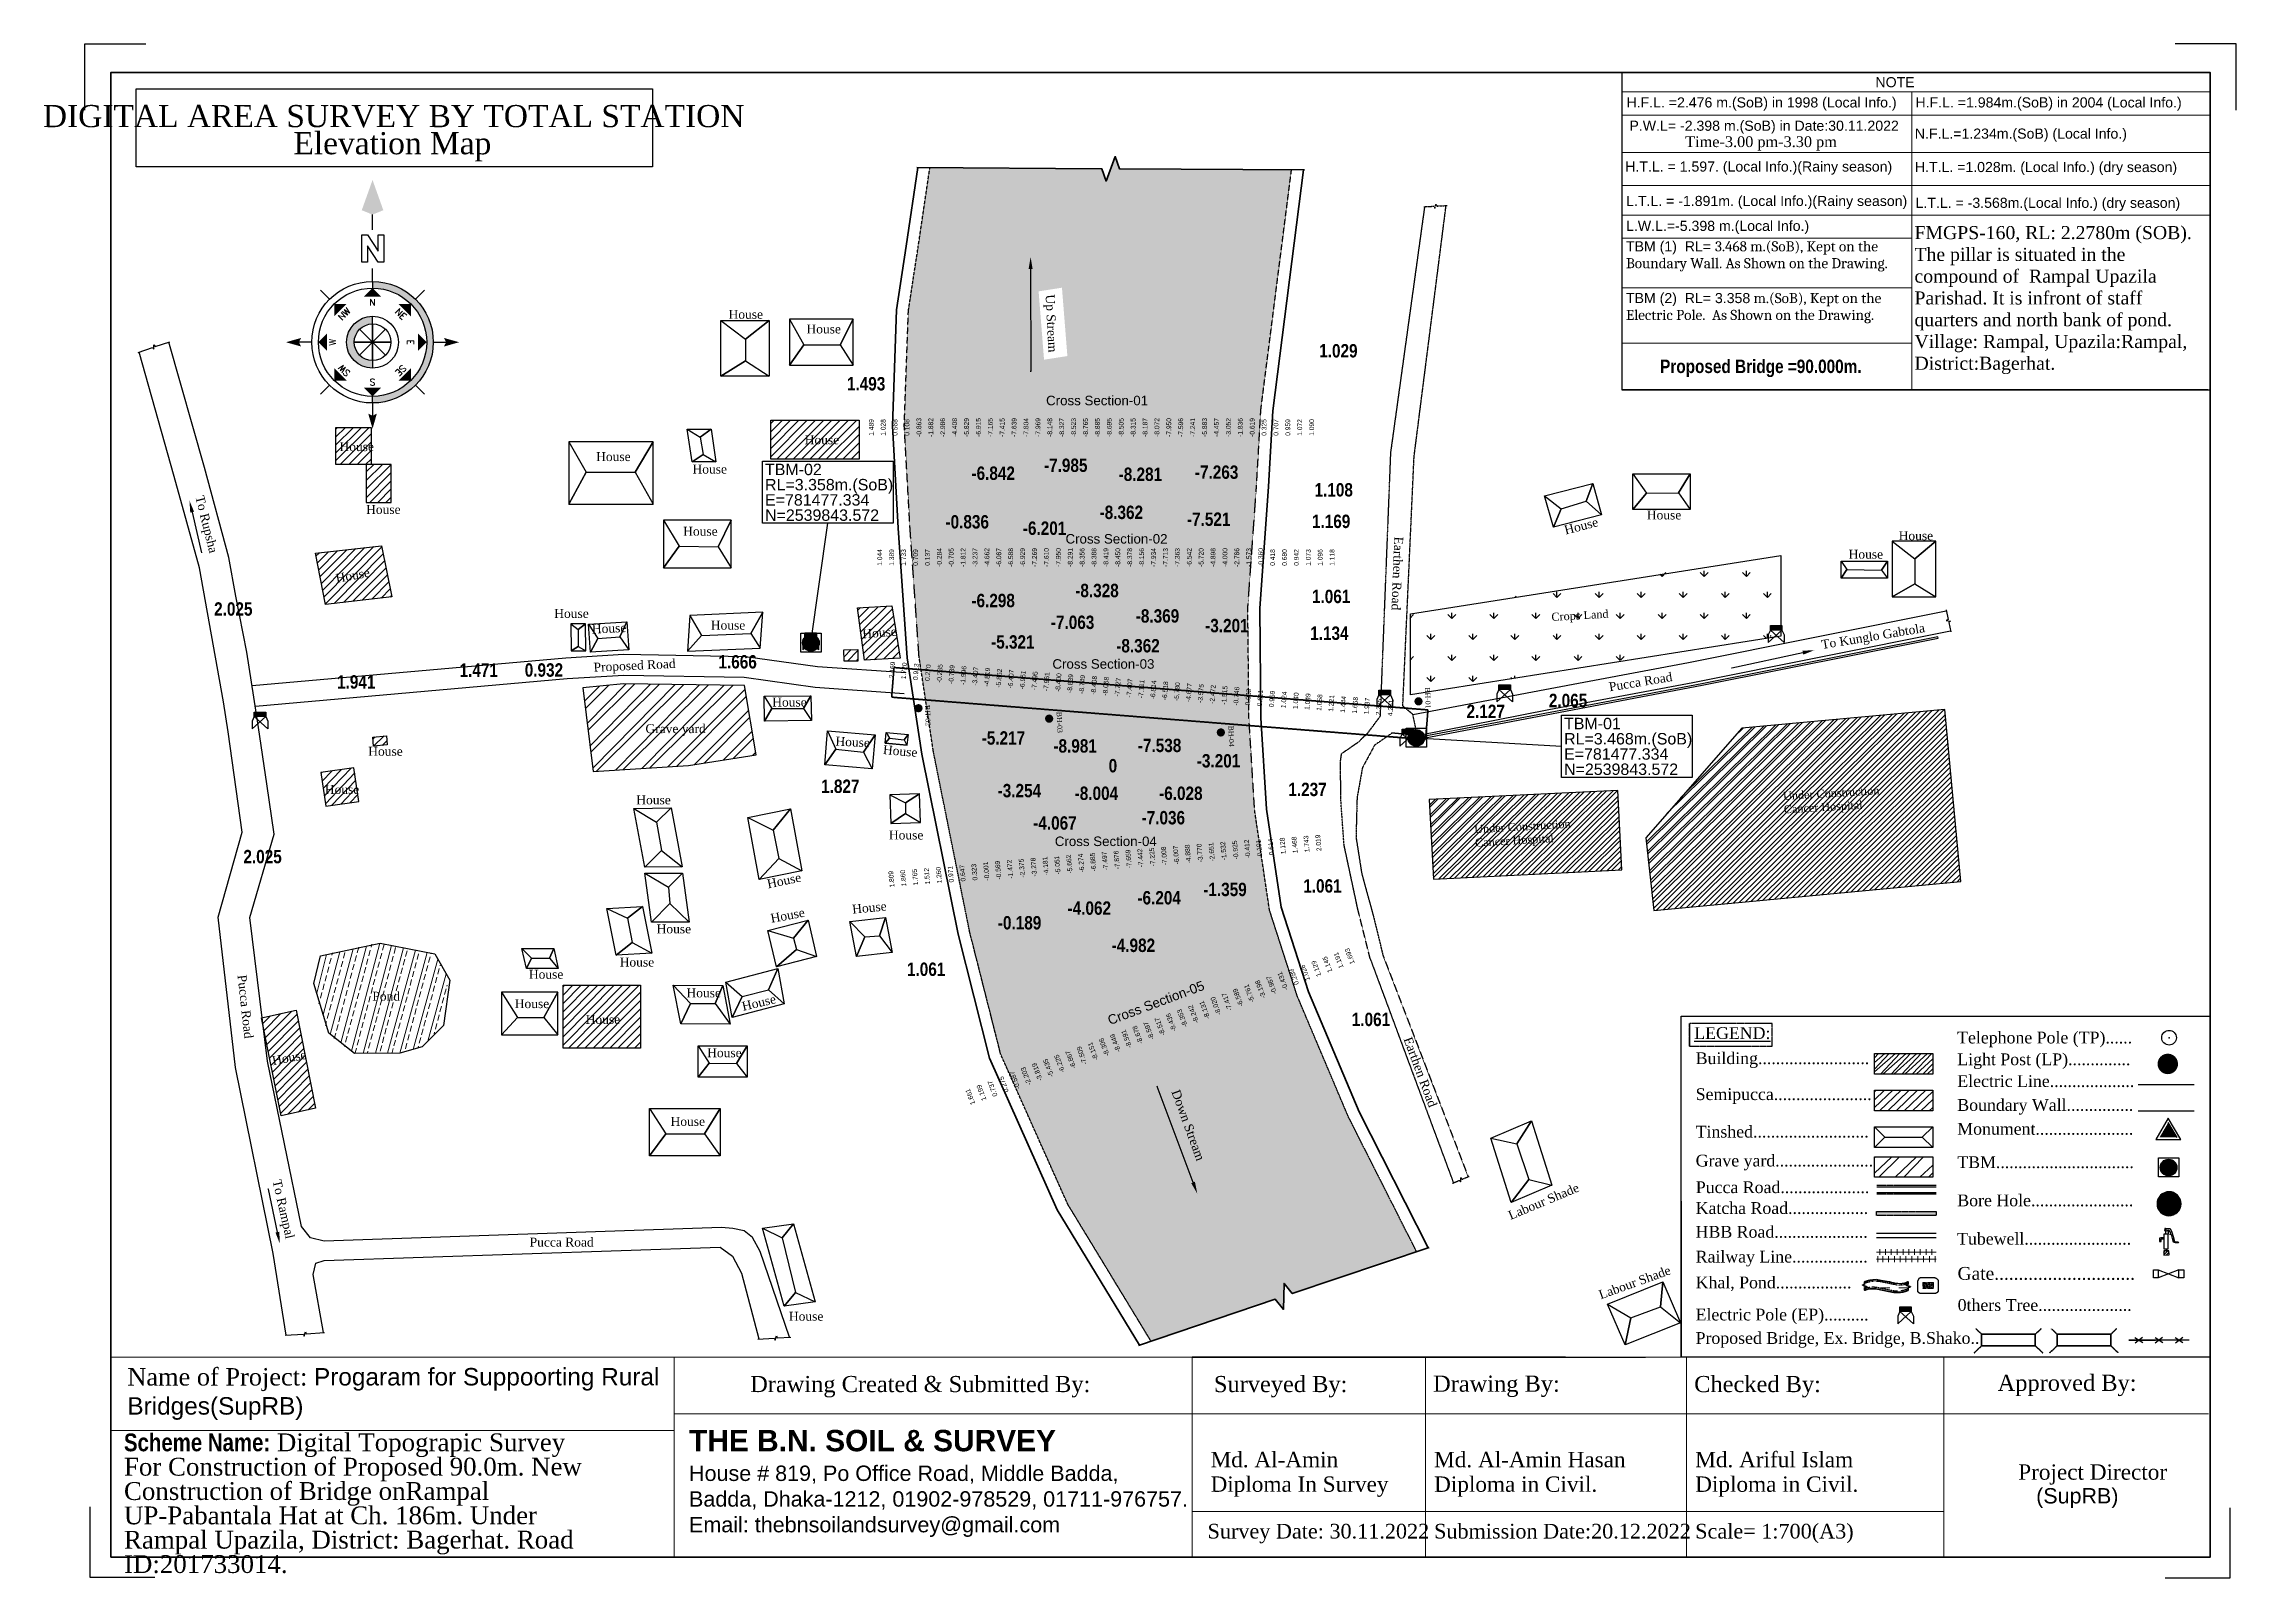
# Model space of a CAD drawing. Header units: inches. Extents: x 215676 to 3518780154, y 2761699 to 325936546.
# Drawn here: x 111490437 to 111858818, y 9612959 to 9870803 of the extents above; entities that cross this region are included whole.
import ezdxf
from ezdxf import colors
from ezdxf.entities.mleader import LeaderData, LeaderLine
from ezdxf.enums import TextEntityAlignment as Align
from ezdxf.math import Vec2, Vec3

# ---------------------------------------------------------------- set-up
doc = ezdxf.new("R2010")
doc.units = ezdxf.units.IN
doc.header["$MEASUREMENT"] = 0
doc.linetypes.add('DASHED', pattern=[0.75, 0.5, -0.25])
doc.linetypes.add('DASHED2', pattern=[0.375, 0.25, -0.125])
for name, color, linetype in [('BM_TBM', 1, 'Continuous'), ('BORE HOLE', 1, 'Continuous'), ('Chainage_TXT', 7, 'Continuous'), ('Crops Land', 74, 'Continuous'), ('ELECTRIC POLE', 1, 'Continuous'), ('Electric_Line', 18, 'Continuous'), ('Grave yard', 88, 'Continuous'), ('HBB ROAD', 192, 'Continuous'), ('Layout_Text', 7, 'Continuous'), ('LIGHT_POST', 1, 'Continuous'), ('OTHER', 7, 'Continuous'), ('Pond', 132, 'Continuous'), ('proposed', 1, 'Continuous'), ('RL', 1, 'Continuous'), ('TBM', 1, 'Continuous'), ('Telephone_Pole', 70, 'Continuous'), ('Text', 7, 'Continuous'), ('TEXTO', 7, 'Continuous'), ('Tubewell', 112, 'Continuous')]:
    doc.layers.add(name, color=color, linetype=linetype)
for name, color, linetype, lineweight in [('Boundary wall', 3, 'Continuous', 30), ('BUILDING', 5, 'Continuous', 30), ('Ex. Bridge', 212, 'DASHED', 30), ('Gate', 7, 'Continuous', 30), ('KATCHA ROAD', 7, 'Continuous', 20), ('KHAL+RIVER BANK', 160, 'Continuous', 18), ('Pucca Road', 1, 'Continuous', 30), ('Railway Line', 220, 'Continuous', 25), ('Road', 7, 'Continuous', 30), ('SEMI_PUCCA', 66, 'Continuous', 30), ('SHED', 7, 'Continuous', 30), ('Water Body', 4, 'Continuous', 18), ('Water Line', 4, 'DASHED', 18)]:
    doc.layers.add(name, color=color, linetype=linetype, lineweight=lineweight)
doc.styles.add('MtXpl_Arial_Narrow', font='ARIALNB.TTF')
doc.styles.add('romans', font='romans.shx')
doc.styles.get("Standard").update_dxf_attribs({"font": 'times.ttf', "height": 1})
doc.styles.add('SWIS', font='times.ttf')
doc.styles.add('text', font='arial.ttf')
doc.styles.add('TR', font='times.ttf')
doc.dimstyles.get("Standard").update_dxf_attribs({"dimtxt": 0.18, "dimasz": 0.18, "dimexe": 0.18, "dimexo": 0.0625, "dimgap": 0.09, "dimtad": 0, "dimtih": 1, "dimtoh": 1, "dimdec": 4, "dimzin": 0, "dimdsep": 46, "dimtxsty": 'Standard', "dimcen": 0.09, "dimadec": 0, "dimazin": 0, "dimtfac": 1, "dimtdec": 4, "dimtofl": 0, "dimtmove": 0, "dimatfit": 3, "dimfxl": 1, "dimtolj": 1, "dimtzin": 0, "dimarcsym": 0})
pattern_1 = [(45, (-660730576.7, -2490816972), (-695.3896861, 695.3896861), [])]
pattern_2 = [(45, (-660730576.7, -2490816972), (-2086.1690583, 2086.1690583), []), (45, (-660729186, -2490816972), (-2086.1690583, 2086.1690583), [])]

# ---------------------------------------------------------------- blocks, each defined once
blk = doc.blocks.new('Anno_North_J_Metric')
h = blk.add_hatch(color=3)
h.paths.add_polyline_path([(-4.17, 0), (-4.68, 0, 1), (4.68, 0), (4.17, 0, -1)])
h.paths.add_polyline_path([(1.41, 0), (2, 0, 1), (-2, 0), (-1.41, 0, -1)])
at = {"color": 5}
for p, q in [((0, 4.68), (0, 5.67)), ((-4.68, 0), (-5.67, 0)), ((1.41, 0), (-1.41, 0)), ((-1.41, 0), (1.41, 0)), ((4.68, 0), (5.67, 0)), ((8.67, 0), (9.83, 0)), ((0, -4.68), (0, -5.67))]:
    blk.add_line(p, q, dxfattribs=at)
at = {"color": 0}
for p, q in [((-3.31, 3.31), (-4.01, 4.01)), ((3.31, 3.31), (4.01, 4.01)), ((-4.68, 0), (-4.17, 0)), ((-1.41, 0), (-2, 0)), ((1, 1), (-1, -1)), ((1, -1), (-1, 1)), ((-1, -1), (1, 1)), ((-1, 1), (1, -1)), ((0, -1.41), (0, 1.41)), ((0, 1.41), (0, -1.41)), ((1.41, 0), (2, 0)), ((4.68, 0), (4.17, 0)), ((-3.31, -3.31), (-4.01, -4.01)), ((3.31, -3.31), (4.01, -4.01))]:
    blk.add_line(p, q, dxfattribs=at)
at = {"color": 6, "linetype": 'ByBlock'}
for p, q in [((6.17, 0.82), (8.27, 0.82)), ((6.17, 0.4), (6.17, 0.82)), ((6.17, -0.44), (7.43, 0.4)), ((7.43, 0.4), (6.17, 0.4)), ((8.27, 0.4), (7.01, -0.44)), ((8.27, 0.82), (8.27, 0.4)), ((6.17, -0.86), (6.17, -0.44)), ((8.27, -0.86), (6.17, -0.86)), ((7.01, -0.44), (8.27, -0.44)), ((8.27, -0.44), (8.27, -0.86))]:
    blk.add_line(p, q, dxfattribs=at)
at = {"color": 1}
for radius in [4.68, 4.17]:
    blk.add_circle((0, 0), radius, dxfattribs=at)
at = {"color": 0}
for radius in [2, 1.41]:
    blk.add_circle((0, 0), radius, dxfattribs=at)
at = {"color": 5}
for points in [[(-0.33, 5.5), (0, 5.67), (0, 6.67)], [(0, 6.67), (0.33, 5.5), (0, 5.67)], [(-6.67, 0), (-5.5, 0.33), (-5.67, 0)], [(-5.5, -0.33), (-5.67, 0), (-6.67, 0)], [(12.5, 0), (10.17, 0.83), (9.83, 0)], [(9.83, 0), (10.17, -0.83), (12.5, 0)], [(0, -6.67), (-0.33, -5.5), (0, -5.67)], [(0.33, -5.5), (0, -5.67), (0, -6.67)]]:
    blk.add_solid(points, dxfattribs=at)
at = {"color": 0}
for points in [[(0, 4.17), (0.67, 3.5), (-0.67, 3.5)], [(-2.95, 2.95), (-2, 2.95), (-2.95, 2)], [(2.95, 2.95), (2.95, 2), (2, 2.95)], [(-4.17, 0), (-3.5, 0.67), (-3.5, -0.67)], [(4.17, 0), (3.5, -0.67), (3.5, 0.67)], [(-2.95, -2.95), (-2.95, -2), (-2, -2.95)], [(2.95, -2.95), (2, -2.95), (2.95, -2)], [(0, -4.17), (-0.67, -3.5), (0.67, -3.5)]]:
    blk.add_solid(points, dxfattribs=at)
at = {"color": 0, "style": 'romans'}
for s, rotation, p in [('SW', 45, (-2, 2)), ('NW', 315, (2, 2)), ('S', 270, (-3.33, 0)), ('N', 270, (2.83, 0)), ('SE', 135, (-2, -2)), ('E', 180, (0, -2.67)), ('NE', 225, (2, -2))]:
    blk.add_text(s, height=0.5, rotation=rotation, dxfattribs=at).set_placement(p, align=Align.CENTER)
blk.add_text('W', height=0.5, dxfattribs=at).set_placement((0, 2.83), align=Align.CENTER)
blk = doc.blocks.new('sdfsd')
at = {"layer": 'Tubewell', "color": 0, "lineweight": 30}
for p, q in [((685271.43, 2622810.67), (685271.44, 2622808.78)), ((685271.99, 2622810.67), (685271.43, 2622810.67)), ((685271.57, 2622811.42), (685271.53, 2622811.13)), ((685271.53, 2622811.13), (685271.71, 2622811.08)), ((685271.65, 2622811.42), (685271.57, 2622811.42)), ((685271.65, 2622811.42), (685272.24, 2622811.4)), ((685271.71, 2622810.95), (685271.71, 2622811.21)), ((685271.71, 2622811.08), (685271.77, 2622811.12)), ((685271.71, 2622810.67), (685271.71, 2622810.95)), ((685271.91, 2622811.17), (685271.77, 2622811.12)), ((685272.11, 2622811.14), (685271.91, 2622811.17)), ((685271.98, 2622811.16), (685271.99, 2622810.67)), ((685272.01, 2622811.16), (685271.98, 2622811.16)), ((685271.99, 2622810.67), (685272.02, 2622810.67)), ((685272, 2622808.79), (685271.99, 2622810.67)), ((685272.02, 2622810.67), (685272.01, 2622811.16)), ((685272.27, 2622810.99), (685272.11, 2622811.14)), ((685272.21, 2622810.69), (685272.34, 2622810.75)), ((685272.26, 2622810.59), (685272.21, 2622810.69)), ((685272.24, 2622811.4), (685272.48, 2622810.92)), ((685272.43, 2622810.65), (685272.26, 2622810.59)), ((685272.34, 2622810.75), (685272.27, 2622810.99)), ((685272.56, 2622810.12), (685272.43, 2622810.65)), ((685272.48, 2622810.92), (685272.64, 2622810.36)), ((685272.64, 2622810.36), (685272.79, 2622809.73)), ((685271.07, 2622810.19), (685270.88, 2622810.18)), ((685270.88, 2622810.18), (685270.88, 2622809.78)), ((685270.88, 2622810.18), (685270.88, 2622810.18)), ((685270.88, 2622809.77), (685271.1, 2622809.78)), ((685271.43, 2622810.2), (685271.07, 2622810.19)), ((685271.1, 2622809.78), (685271.11, 2622810.06)), ((685271.11, 2622810.06), (685271.43, 2622810.06)), ((685271.44, 2622808.78), (685272, 2622808.79)), ((685271.44, 2622808.54), (685271.45, 2622808)), ((685272.1, 2622808.54), (685271.44, 2622808.54)), ((685271.45, 2622808.35), (685271.62, 2622808.54)), ((685271.45, 2622808.01), (685271.94, 2622808.54)), ((685271.45, 2622808), (685272.11, 2622808.01)), ((685271.72, 2622808.78), (685271.72, 2622808.54)), ((685271.72, 2622808.54), (685271.84, 2622808.54)), ((685271.76, 2622808.01), (685272.11, 2622808.38)), ((685271.84, 2622808.54), (685271.84, 2622808.78)), ((685272.08, 2622808.01), (685272.11, 2622808.04)), ((685272.11, 2622808.01), (685272.1, 2622808.54)), ((685272.68, 2622809.65), (685272.56, 2622810.12)), ((685272.93, 2622809.58), (685272.68, 2622809.65)), ((685272.79, 2622809.73), (685273.14, 2622809.71)), ((685273.3, 2622809.58), (685272.93, 2622809.58)), ((685273.14, 2622809.71), (685273.25, 2622809.76)), ((685273.25, 2622809.76), (685273.3, 2622809.58))]:
    blk.add_line(p, q, dxfattribs=at)
for centre, major_axis, ratio, start_param, end_param in [((685271.71, 2622811.21), (0.0253, 0.0253), 1, 6.28318530692002, 12.56637061409961), ((685270.99, 2622809.78), (0.111, 0.001), 0.503998, 3.140941, 6.283186)]:
    blk.add_ellipse(centre, major_axis=major_axis, ratio=ratio, start_param=start_param, end_param=end_param, dxfattribs=at)
blk = doc.blocks.new('eeee')
at = {"layer": 'ELECTRIC POLE'}
for p, q in [((353314.02, 2673550.96), (353313.7, 2673550.26)), ((353313.7, 2673549.12), (353315.74, 2673550.96)), ((353314.02, 2673551.65), (353315.74, 2673551.65)), ((353314.02, 2673550.96), (353314.02, 2673551.65)), ((353315.74, 2673550.96), (353314.02, 2673550.96)), ((353316.06, 2673549.12), (353314.02, 2673550.96)), ((353315.74, 2673551.65), (353315.74, 2673550.96)), ((353315.74, 2673550.96), (353316.06, 2673550.26)), ((353313.7, 2673550.26), (353313.7, 2673549.12)), ((353316.06, 2673550.26), (353316.06, 2673549.12))]:
    blk.add_line(p, q, dxfattribs=at)
blk.add_solid([(353314.02, 2673551.65), (353315.74, 2673551.65), (353314.02, 2673550.96), (353315.74, 2673550.96)], dxfattribs=at)
blk = doc.blocks.new('dsfsd')
at = {"layer": 'LIGHT_POST'}
h = blk.add_hatch(color=5, dxfattribs=at)
h.set_gradient(color1=(0, 0, 255), color2=(56, 172, 6), tint=1, name='SPHERICAL')
edge = h.paths.add_edge_path()
edge.add_ellipse((726561.43, 2601765.06), major_axis=(-0.522, 0.522), ratio=1, start_angle=225, end_angle=405)
edge.add_ellipse((726561.43, 2601765.06), major_axis=(-0.522, 0.522), ratio=1, start_angle=45, end_angle=225)
blk.add_point((726561.42, 2601765.02), dxfattribs=at)
blk = doc.blocks.new('jhg')
at = {"layer": 'RL', "lineweight": 5, "style": 'text'}
for s, p in [('1.489', (772845.22, 2500598.1)), ('1.028', (772847.22, 2500598.1)), ('0.568', (772849.22, 2500598.1)), ('0.108', (772851.22, 2500598.1)), ('-0.863', (772853.22, 2500598.1)), ('-1.882', (772855.22, 2500598.1)), ('-2.986', (772857.22, 2500598.1)), ('-4.408', (772859.22, 2500598.1)), ('-5.829', (772861.22, 2500598.1)), ('-6.915', (772863.22, 2500598.1)), ('-7.165', (772865.22, 2500598.1)), ('-7.415', (772867.22, 2500598.1)), ('-7.639', (772869.22, 2500598.1)), ('-7.804', (772871.22, 2500598.1)), ('-7.969', (772873.22, 2500598.1)), ('-8.148', (772875.22, 2500598.1)), ('-8.327', (772877.22, 2500598.1)), ('-8.523', (772879.22, 2500598.1)), ('-8.765', (772881.22, 2500598.1)), ('-8.885', (772883.22, 2500598.1)), ('-8.695', (772885.22, 2500598.1)), ('-8.505', (772887.22, 2500598.1)), ('-8.315', (772889.22, 2500598.1)), ('-8.187', (772891.22, 2500598.1)), ('-8.072', (772893.22, 2500598.1)), ('-7.950', (772895.22, 2500598.1)), ('-7.596', (772897.22, 2500598.1)), ('-7.241', (772899.22, 2500598.1)), ('-5.883', (772901.22, 2500598.1)), ('-4.457', (772903.22, 2500598.1)), ('-3.052', (772905.22, 2500598.1)), ('-1.836', (772907.22, 2500598.1)), ('-0.619', (772909.22, 2500598.1)), ('0.325', (772911.22, 2500598.1)), ('0.707', (772913.22, 2500598.1)), ('0.959', (772915.22, 2500598.1)), ('1.072', (772917.22, 2500598.1)), ('1.090', (772919.22, 2500598.1))]:
    blk.add_text(s, height=0.8, rotation=90, dxfattribs=at).set_placement(p, align=Align.MIDDLE_CENTER)
blk = doc.blocks.new('zxbzcbzb')
at = {"layer": 'RL', "lineweight": 5, "style": 'text'}
for s, p in [('1.044', (772845.9, 2500599.67)), ('1.389', (772847.9, 2500599.67)), ('1.733', (772849.9, 2500599.67)), ('0.709', (772851.9, 2500599.67)), ('0.137', (772853.9, 2500599.67)), ('-0.284', (772855.9, 2500599.67)), ('-0.705', (772857.9, 2500599.67)), ('-1.812', (772859.9, 2500599.67)), ('-3.237', (772861.9, 2500599.67)), ('-4.662', (772863.9, 2500599.67)), ('-6.087', (772865.9, 2500599.67)), ('-6.588', (772867.9, 2500599.67)), ('-6.929', (772869.9, 2500599.67)), ('-7.269', (772871.9, 2500599.67)), ('-7.610', (772873.9, 2500599.67)), ('-7.950', (772875.9, 2500599.67)), ('-8.291', (772877.9, 2500599.67)), ('-8.356', (772879.9, 2500599.67)), ('-8.388', (772881.9, 2500599.67)), ('-8.419', (772883.9, 2500599.67)), ('-8.450', (772885.9, 2500599.67)), ('-8.378', (772887.9, 2500599.67)), ('-8.156', (772889.9, 2500599.67)), ('-7.934', (772891.9, 2500599.67)), ('-7.713', (772893.9, 2500599.67)), ('-7.363', (772895.9, 2500599.67)), ('-6.542', (772897.9, 2500599.67)), ('-5.720', (772899.9, 2500599.67)), ('-4.898', (772901.9, 2500599.67)), ('-4.000', (772903.9, 2500599.67)), ('-2.786', (772905.9, 2500599.67)), ('-1.573', (772907.9, 2500599.67)), ('-0.360', (772909.9, 2500599.67)), ('0.418', (772911.9, 2500599.67)), ('0.680', (772913.9, 2500599.67)), ('0.942', (772915.9, 2500599.67)), ('1.073', (772917.9, 2500599.67)), ('1.096', (772919.9, 2500599.67)), ('1.118', (772921.9, 2500599.67))]:
    blk.add_text(s, height=0.8, rotation=90, dxfattribs=at).set_placement(p, align=Align.MIDDLE_CENTER)
blk = doc.blocks.new('ERWB')
at = {"layer": 'RL', "lineweight": 5, "style": 'text'}
for s, p in [('2.169', (772886, 2500595)), ('1.720', (772888, 2500595)), ('0.913', (772890, 2500595)), ('0.270', (772892, 2500595)), ('-0.235', (772894, 2500595)), ('-0.739', (772896, 2500595)), ('-1.996', (772898, 2500595)), ('-3.407', (772900, 2500595)), ('-4.819', (772902, 2500595)), ('-5.862', (772904, 2500595)), ('-6.407', (772906, 2500595)), ('-6.951', (772908, 2500595)), ('-7.495', (772910, 2500595)), ('-7.961', (772912, 2500595)), ('-8.400', (772914, 2500595)), ('-8.839', (772916, 2500595)), ('-8.749', (772918, 2500595)), ('-8.408', (772920, 2500595)), ('-8.068', (772922, 2500595)), ('-7.727', (772924, 2500595)), ('-7.407', (772926, 2500595)), ('-7.111', (772928, 2500595)), ('-6.814', (772930, 2500595)), ('-6.518', (772932, 2500595)), ('-5.780', (772934, 2500595)), ('-4.677', (772936, 2500595)), ('-3.575', (772938, 2500595)), ('-2.472', (772940, 2500595)), ('-1.515', (772942, 2500595)), ('-0.746', (772944, 2500595)), ('0.023', (772946, 2500595)), ('0.611', (772948, 2500595)), ('0.959', (772950, 2500595)), ('1.024', (772952, 2500595)), ('1.040', (772954, 2500595)), ('1.049', (772956, 2500595)), ('1.058', (772958, 2500595)), ('1.221', (772960, 2500595)), ('1.444', (772962, 2500595)), ('1.668', (772964, 2500595)), ('1.937', (772966, 2500595)), ('2.235', (772968, 2500595)), ('4.251', (772970, 2500595))]:
    blk.add_text(s, height=0.8, rotation=90, dxfattribs=at).set_placement(p, align=Align.MIDDLE_CENTER)
blk = doc.blocks.new('dfgnfgjm')
at = {"layer": 'RL', "lineweight": 5, "style": 'text'}
for s, p in [('1.809', (773051.03, 2500607.31)), ('1.860', (773053.03, 2500607.31)), ('1.765', (773055.03, 2500607.31)), ('1.512', (773057.03, 2500607.31)), ('1.260', (773059.03, 2500607.31)), ('0.971', (773061.03, 2500607.31)), ('0.647', (773063.03, 2500607.31)), ('0.323', (773065.03, 2500607.31)), ('-0.001', (773067.03, 2500607.31)), ('-0.569', (773069.03, 2500607.31)), ('-1.472', (773071.03, 2500607.31)), ('-2.375', (773073.03, 2500607.31)), ('-3.278', (773075.03, 2500607.31)), ('-4.181', (773077.03, 2500607.31)), ('-5.051', (773079.03, 2500607.31)), ('-5.662', (773081.03, 2500607.31)), ('-6.274', (773083.03, 2500607.31)), ('-6.885', (773085.03, 2500607.31)), ('-7.497', (773087.03, 2500607.31)), ('-7.876', (773089.03, 2500607.31)), ('-7.659', (773091.03, 2500607.31)), ('-7.442', (773093.03, 2500607.31)), ('-7.225', (773095.03, 2500607.31)), ('-7.008', (773097.03, 2500607.31)), ('-6.007', (773099.03, 2500607.31)), ('-4.888', (773101.03, 2500607.31)), ('-3.770', (773103.03, 2500607.31)), ('-2.651', (773105.03, 2500607.31)), ('-1.532', (773107.03, 2500607.31)), ('-0.925', (773109.03, 2500607.31)), ('-0.412', (773111.03, 2500607.31)), ('0.101', (773113.03, 2500607.31)), ('0.614', (773115.03, 2500607.31)), ('1.128', (773117.03, 2500607.31)), ('1.468', (773119.03, 2500607.31)), ('1.743', (773121.03, 2500607.31)), ('2.019', (773123.03, 2500607.31))]:
    blk.add_text(s, height=0.8, rotation=90, dxfattribs=at).set_placement(p, align=Align.MIDDLE_CENTER)
blk = doc.blocks.new('dffmhdsrt')
at = {"layer": 'RL', "lineweight": 5, "style": 'text'}
for s, p in [('1.661', (773047.05, 2500611.95)), ('1.199', (773049.05, 2500611.95)), ('0.737', (773051.05, 2500611.95)), ('0.275', (773053.05, 2500611.95)), ('-0.587', (773055.05, 2500611.95)), ('-2.203', (773057.05, 2500611.95)), ('-3.819', (773059.05, 2500611.95)), ('-5.435', (773061.05, 2500611.95)), ('-6.225', (773063.05, 2500611.95)), ('-6.867', (773065.05, 2500611.95)), ('-7.509', (773067.05, 2500611.95)), ('-8.151', (773069.05, 2500611.95)), ('-8.306', (773071.05, 2500611.95)), ('-8.449', (773073.05, 2500611.95)), ('-8.591', (773075.05, 2500611.95)), ('-8.678', (773077.05, 2500611.95)), ('-8.597', (773079.05, 2500611.95)), ('-8.517', (773081.05, 2500611.95)), ('-8.436', (773083.05, 2500611.95)), ('-8.353', (773085.05, 2500611.95)), ('-8.242', (773087.05, 2500611.95)), ('-8.131', (773089.05, 2500611.95)), ('-8.020', (773091.05, 2500611.95)), ('-7.417', (773093.05, 2500611.95)), ('-6.589', (773095.05, 2500611.95)), ('-5.761', (773097.05, 2500611.95)), ('-3.198', (773099.05, 2500611.95)), ('-0.987', (773101.05, 2500611.95)), ('-0.431', (773103.05, 2500611.95)), ('0.289', (773105.05, 2500611.95)), ('1.026', (773107.05, 2500611.95)), ('1.129', (773109.05, 2500611.95)), ('1.145', (773111.05, 2500611.95)), ('1.191', (773113.05, 2500611.95)), ('1.693', (773115.05, 2500611.95))]:
    blk.add_text(s, height=0.8, rotation=90, dxfattribs=at).set_placement(p, align=Align.MIDDLE_CENTER)
blk = doc.blocks.new('sdbfndn')
at = {"layer": 'RL', "lineweight": 5, "style": 'text'}
for s, p in [('-0.235', (772894.15, 2500595)), ('-0.739', (772896.15, 2500595)), ('-1.996', (772898.15, 2500595)), ('-3.407', (772900.15, 2500595)), ('-4.819', (772902.15, 2500595)), ('-5.862', (772904.15, 2500595)), ('-6.407', (772906.15, 2500595)), ('-6.951', (772908.15, 2500595)), ('-7.495', (772910.15, 2500595)), ('-7.961', (772912.15, 2500595)), ('-8.400', (772914.15, 2500595)), ('-8.839', (772916.15, 2500595)), ('-8.749', (772918.15, 2500595)), ('-8.408', (772920.15, 2500595)), ('-8.068', (772922.15, 2500595)), ('-7.727', (772924.15, 2500595)), ('-7.407', (772926.15, 2500595)), ('-7.111', (772928.15, 2500595)), ('-6.814', (772930.15, 2500595)), ('-6.518', (772932.15, 2500595)), ('-5.780', (772934.15, 2500595)), ('-4.677', (772936.15, 2500595)), ('-3.575', (772938.15, 2500595)), ('-2.472', (772940.15, 2500595)), ('-1.515', (772942.15, 2500595)), ('-0.746', (772944.15, 2500595)), ('2.169', (772886.15, 2500595)), ('1.720', (772888.15, 2500595)), ('0.913', (772890.15, 2500595)), ('0.270', (772892.15, 2500595)), ('0.023', (772946.15, 2500595)), ('0.611', (772948.15, 2500595)), ('0.959', (772950.15, 2500595)), ('1.024', (772952.15, 2500595)), ('1.040', (772954.15, 2500595)), ('1.049', (772956.15, 2500595)), ('1.058', (772958.15, 2500595)), ('1.221', (772960.15, 2500595)), ('1.444', (772962.15, 2500595)), ('1.668', (772964.15, 2500595)), ('1.937', (772966.15, 2500595)), ('2.235', (772968.15, 2500595)), ('4.251', (772970.15, 2500595))]:
    blk.add_text(s, height=0.8, rotation=90, dxfattribs=at).set_placement(p, align=Align.MIDDLE_CENTER)

msp = doc.modelspace()

# ---------------------------------------------------------------- hatches: boundary and pattern name
at = {"layer": 'BM_TBM', "ltscale": 0.2}
h = msp.add_hatch(color=2, dxfattribs=at)
h.set_gradient(color1=(255, 255, 0), color2=(255, 255, 92), one_color=1, tint=0.68)
edge = h.paths.add_edge_path()
edge.add_ellipse((111619332, 9770131), major_axis=(942, 942), ratio=1, start_angle=0, end_angle=360)
h = msp.add_hatch(color=2, dxfattribs=at)
h.set_gradient(color1=(255, 255, 0), color2=(255, 255, 92), one_color=1, tint=0.68)
edge = h.paths.add_edge_path()
edge.add_ellipse((111619332, 9770131), major_axis=(942, 942), ratio=1, start_angle=0, end_angle=360)
h = msp.add_hatch(color=2, dxfattribs=at)
h.set_gradient(color1=(255, 255, 0), color2=(255, 255, 92), one_color=1, tint=0.68)
edge = h.paths.add_edge_path()
edge.add_ellipse((111721049, 9754162), major_axis=(942, 942), ratio=1, start_angle=0, end_angle=360)
h = msp.add_hatch(color=2, dxfattribs=at)
h.set_gradient(color1=(255, 255, 0), color2=(255, 255, 92), one_color=1, tint=0.68)
edge = h.paths.add_edge_path()
edge.add_ellipse((111721049, 9754162), major_axis=(942, 942), ratio=1, start_angle=0, end_angle=360)
h = msp.add_hatch(color=2, dxfattribs=at)
h.set_gradient(color1=(255, 255, 0), color2=(255, 255, 92), one_color=1, tint=0.68)
edge = h.paths.add_edge_path()
edge.add_ellipse((111847469, 9681962), major_axis=(942, 942), ratio=1, start_angle=0, end_angle=360)
h = msp.add_hatch(color=2, dxfattribs=at)
h.set_gradient(color1=(255, 255, 0), color2=(255, 255, 92), one_color=1, tint=0.68)
edge = h.paths.add_edge_path()
edge.add_ellipse((111847469, 9681962), major_axis=(942, 942), ratio=1, start_angle=0, end_angle=360)
at = {"layer": 'BORE HOLE', "ltscale": 0.2}
for points in [[(111638046, 9759422, 1), (111636760, 9758888, 1)], [(111722069, 9760576, 1), (111720783, 9760042, 1)], [(111660003, 9757671, 1), (111658717, 9757136, 1)], [(111688853, 9755350, 1), (111687567, 9754815, 1)], [(111849396, 9676654, 1), (111845677, 9675108, 1)]]:
    msp.add_hatch(color=256, dxfattribs=at).paths.add_polyline_path(points)
at = {"layer": 'BUILDING', "lineweight": 20, "ltscale": 0.2}
h = msp.add_hatch(dxfattribs=at)
h.set_pattern_fill('ANSI32', color=256, scale=3371.745232, style=0)
h.set_pattern_definition([(45, (-660730576.7, -2490816972), (-894.0689693, 894.0689693), []), (45, (-660729980.6, -2490816972), (-894.0689693, 894.0689693), [])])
h.paths.add_polyline_path([(111759609, 9737397), (111760952, 9725147), (111812556, 9730047), (111809877, 9758919), (111775748, 9755789)])
h.paths.add_polyline_path([(111754929, 9745336), (111723201, 9743815), (111723925, 9730451), (111755569, 9731967)])
h.paths.add_polyline_path([(111782494, 9740616), (111799047, 9741585), (111798744, 9746763), (111782191, 9745794)], flags=24)
h.paths.add_polyline_path([(111730602, 9735016), (111747156, 9735985), (111746852, 9741163), (111730299, 9740194)], flags=24)
h = msp.add_hatch(dxfattribs=at)
h.set_pattern_fill('ANSI32', color=256, scale=3371.745232, style=0)
h.set_pattern_definition([(45, (-285292651.5, -2995182172.3), (-894.0689693, 894.0689693), []), (45, (-285292055.4, -2995182172.3), (-894.0689693, 894.0689693), [])])
h.paths.add_polyline_path([(111798048, 9701128), (111807822, 9701128), (111807822, 9697670), (111798048, 9697670)])
edge = h.paths.add_edge_path(flags=17)
edge.add_line((111798048, 9701061), (111798114, 9701128))
at = {"layer": 'Crops Land'}
h = msp.add_hatch(dxfattribs=at)
h.set_pattern_fill('GRASS', color=256, scale=5000)
h.set_pattern_definition([(90, (-660730576.7, -2490816972), (-3535.533905, 3535.533905), [937.5, -6133.567815]), (45, (-660730576.7, -2490816972), (-3535.533906, 3535.533906), [937.5, -4062.5]), (135, (-660730576.7, -2490816972), (-3535.533906, -3535.533906), [937.5, -4062.5])])
h.paths.add_polyline_path([(111782334, 9771237), (111782334, 9784828), (111720106, 9774997), (111720106, 9761406)])
h.paths.add_polyline_path([(111743432, 9772978), (111753491, 9773567), (111753322, 9776456), (111743262, 9775867)], flags=24)
at = {"layer": 'Grave yard', "lineweight": 25, "ltscale": 0.2}
h = msp.add_hatch(dxfattribs=at)
h.set_pattern_fill('ANSI32', color=256, scale=7867.436202)
h.set_pattern_definition(pattern_2)
h.paths.add_polyline_path([(111582754, 9748531), (111598748, 9749550), (111610146, 9751333), (111608179, 9762973), (111587812, 9763237), (111581017, 9762555)])
h.paths.add_polyline_path([(111591027, 9753982), (111601940, 9753982), (111601940, 9757005), (111591027, 9757005)], flags=24)
h = msp.add_hatch(dxfattribs=at)
h.set_pattern_fill('ANSI32', color=256, scale=7867.436202)
h.set_pattern_definition(pattern_2)
h.paths.add_polyline_path([(111798048, 9683789), (111807822, 9683789), (111807822, 9680331), (111798048, 9680331)])
edge = h.paths.add_edge_path()
edge.add_line((111807805, 9680331), (111807822, 9680348))
at = {"layer": 'KATCHA ROAD', "linetype": 'DASHED2', "lineweight": 25, "ltscale": 2}
msp.add_hatch(color=256, dxfattribs=at).paths.add_polyline_path([(111798390, 9674575), (111808407, 9674575), (111808407, 9673879), (111798390, 9673879)])
at = {"layer": 'SEMI_PUCCA', "lineweight": 25, "ltscale": 0.2}
h = msp.add_hatch(dxfattribs=at)
h.set_pattern_fill('ANSI31', color=256, scale=7867.436202)
h.set_pattern_definition(pattern_1)
h.paths.add_polyline_path([(111545427, 9806344), (111539500, 9806344), (111539500, 9800117), (111545427, 9800117)])
h.paths.add_polyline_path([(111544619, 9793715), (111548822, 9793715), (111548822, 9800117), (111544619, 9800117)])
h.paths.add_polyline_path([(111536060, 9785193), (111537778, 9776594), (111548911, 9777864), (111547193, 9786463)])
h.paths.add_polyline_path([(111545690, 9754297), (111545847, 9752762), (111548145, 9752997), (111548017, 9754534)])
h.paths.add_polyline_path([(111536976, 9748332), (111537802, 9742686), (111543376, 9743502), (111542550, 9749148)])
h.paths.add_polyline_path([(111577688, 9712589), (111577688, 9702028), (111590710, 9702028), (111590710, 9712589)])
h.paths.add_polyline_path([(111581109, 9705707), (111587516, 9705707), (111587516, 9707952), (111581109, 9707952)], flags=24)
h = msp.add_hatch(dxfattribs=at)
h.set_pattern_fill('ANSI31', color=256, scale=7867.436202)
h.set_pattern_definition(pattern_1)
h.paths.add_polyline_path([(111627141, 9776027), (111628348, 9767209), (111634349, 9767578), (111632921, 9776345)])
h.paths.add_polyline_path([(111627234, 9767087), (111627192, 9769026), (111624877, 9768976), (111624918, 9767037)])
h.paths.add_polyline_path([(111627419, 9801006), (111627419, 9807536), (111612590, 9807536), (111612590, 9801006)])
h.paths.add_polyline_path([(111627687, 9770448), (111634074, 9770965), (111633893, 9773203), (111627506, 9772685)], flags=25)
h.paths.add_polyline_path([(111617913, 9803113), (111624320, 9803113), (111624320, 9805358), (111617913, 9805358)], flags=24)
h = msp.add_hatch(dxfattribs=at)
h.set_pattern_fill('ANSI31', color=256, scale=7867.436202)
h.set_pattern_definition(pattern_1)
h.paths.add_polyline_path([(111532819, 9708387), (111527133, 9707135), (111527302, 9705763), (111530301, 9690656), (111536086, 9691930)])
h.paths.add_polyline_path([(111528673, 9698670), (111534960, 9699909), (111534525, 9702112), (111528239, 9700873)], flags=25)
h = msp.add_hatch(dxfattribs=at)
h.set_pattern_fill('ANSI31', color=256, scale=7867.436202)
h.set_pattern_definition([(45, (-226163260, -3609450337.4), (-695.3896861, 695.3896861), [])])
h.paths.add_polyline_path([(111798048, 9694954), (111807822, 9694954), (111807822, 9691496), (111798048, 9691496)])
edge = h.paths.add_edge_path()
edge.add_line((111807805, 9691496), (111807822, 9691512))
at = {"layer": 'Water Line', "linetype": 'Continuous', "lineweight": 9, "ltscale": 15, "true_color": 0x7aafdf}
h = msp.add_hatch(dxfattribs=at)
h.set_pattern_fill('ANSI33', color=143, scale=8000, angle=25)
h.set_pattern_definition([(70, (-660730576.7, -2490816972), (-1879.3852416, 684.0402867), []), (70, (-660729295, -2490816374.4), (-1879.3852416, 684.0402867), [1000, -500])])
h.paths.add_polyline_path([(111694939, 9809331), (111700084, 9849621), (111671200, 9849793), (111670462, 9851858), (111668937, 9847746), (111668200, 9849811), (111639321, 9849983), (111637333, 9836532), (111635712, 9825935), (111635016, 9806613), (111635979, 9789523), (111637500, 9767864), (111637670, 9766739), (111692884, 9762436), (111692741, 9775972), (111694214, 9796565)])
h.paths.add_polyline_path([(111692884, 9762436), (111637670, 9766739), (111638647, 9760260), (111693073, 9755266), (111692937, 9757467)])
h.paths.add_polyline_path([(111693073, 9755266), (111638647, 9760260), (111639923, 9751797), (111646001, 9721604), (111651227, 9700990), (111662509, 9675763), (111676478, 9652788), (111697357, 9659823), (111698726, 9658110), (111698831, 9662495), (111700200, 9660781), (111721106, 9667827), (111709642, 9690493), (111701048, 9710809), (111696385, 9725254), (111693892, 9741994)])
h.paths.add_polyline_path([(111657591, 9829209), (111658502, 9817723), (111662425, 9818335), (111661514, 9829822)], flags=16)
h = msp.add_hatch(dxfattribs=at)
h.set_pattern_fill('ANSI33', color=143, scale=8000, angle=30)
h.set_pattern_definition([(75, (-660730576.7, -2490816972), (-1931.8516526, 517.6380902), []), (75, (-660729352, -2490816265), (-1931.8516526, 517.6380902), [1000, -500])])
h.paths.add_polyline_path([(111546950, 9719674), (111536934, 9717539), (111535823, 9712888), (111538316, 9704529), (111542642, 9701137), (111550235, 9701210), (111553980, 9702230), (111557612, 9705858), (111558633, 9713455), (111556136, 9717877)])
h.paths.add_polyline_path([(111545241, 9709590), (111550585, 9709590), (111550585, 9711943), (111545241, 9711943)], flags=24)

# ---------------------------------------------------------------- linework, layer by layer
at = {"lineweight": 25}
for p, q in [((111854477, 9865984, 0), (111755591, 9865983, 0)), ((111755591, 9865983, 0), (111755591, 9812645, 0)), ((111854477, 9812646, 0), (111854477, 9865984, 0)), ((111755591, 9812645, 0), (111854477, 9812646, 0)), ((111765589, 9676325, 0), (111765589, 9650081, 0)), ((111696640, 9650075, 0), (111759571, 9650075, 0))]:
    msp.add_line(p, q, dxfattribs=at)
at = {"lineweight": 15}
for p, q in [((111755591, 9862731, 0), (111854477, 9862732, 0)), ((111804341, 9862732, 0), (111804341, 9835708, 0)), ((111755591, 9858795, 0), (111854477, 9858796, 0)), ((111755591, 9852521, 0), (111854477, 9852522, 0)), ((111755591, 9847015, 0), (111854477, 9847015, 0)), ((111755591, 9842011, 0), (111854477, 9842012, 0)), ((111755591, 9838157, 0), (111804341, 9838158, 0)), ((111804341, 9835708, 0), (111804341, 9812645, 0)), ((111755591, 9829787, 0), (111804341, 9829788, 0)), ((111755591, 9820474, 0), (111804341, 9820475, 0)), ((111765589, 9650082, 0), (111765589, 9676326, 0)), ((111501677, 9650081, 0), (111854477, 9650081, 0)), ((111501677, 9650081), (111501677, 9616504)), ((111596329, 9650081, 0), (111596329, 9616504, 0)), ((111722593, 9650081, 0), (111722593, 9616503, 0)), ((111766469, 9650081, 0), (111766469, 9616503, 0)), ((111809705, 9650081, 0), (111809705, 9616503, 0)), ((111854477, 9650081, 0), (111854477, 9616503, 0)), ((111854170, 9640589, 0), (111596329, 9640590, 0)), ((111809705, 9624143, 0), (111683370, 9624143, 0))]:
    msp.add_line(p, q, dxfattribs=at)
at = {"linetype": 'DASHED', "lineweight": 30}
for p, q in [((111780857, 9706193, 0), (111766961, 9706193, 0)), ((111780857, 9702373, 0), (111780857, 9706193, 0)), ((111766961, 9702373, 0), (111780857, 9702373, 0))]:
    msp.add_line(p, q, dxfattribs=at)
at = {"linetype": 'DASHED', "lineweight": 25}
for p, q in [((111854477, 9686078, 0), (111854477, 9650084, 0)), ((111683369, 9650081, 0), (111736423, 9650081, 0))]:
    msp.add_line(p, q, dxfattribs=at)
msp.add_lwpolyline([(111501677, 9616504), (111854477, 9616504), (111854477, 9865984), (111501677, 9865984)], close=True)
at = {"lineweight": 50}
msp.add_lwpolyline([(111501677, 9616504), (111854477, 9616504), (111854477, 9865984), (111501677, 9865984)], close=True, dxfattribs=at)
at = {"lineweight": 25}
msp.add_lwpolyline([(111755591, 9812646), (111854058, 9812646), (111755591, 9812646), (111828007, 9812646)], dxfattribs=at)
for points, elevation in [([(111611195, 9800686), (111633152, 9800686), (111633152, 9790231), (111611195, 9790231)], -10495), ([(111745461, 9757983), (111767419, 9757983), (111767419, 9747529), (111745461, 9747529)], -10495), ([(111765589, 9707394), (111854477, 9707394), (111854477, 9650082), (111765589, 9650082)], 0)]:
    msp.add_lwpolyline(points, close=True, dxfattribs=dict(elevation=elevation))
for points in [[(111631799, 9753302), (111635496, 9752934)], [(111527808, 9648398), (111527808, 9648398)]]:
    msp.add_lwpolyline(points)
at = {"lineweight": 25, "elevation": 0}
for points in [[(111765589, 9707394), (111854477, 9707394)], [(111854477, 9707392), (111854477, 9650081), (111854477, 9686078)]]:
    msp.add_lwpolyline(points, dxfattribs=at)
at = {"linetype": 'DASHED', "lineweight": 30, "elevation": 0}
msp.add_lwpolyline([(111766961, 9706193), (111766961, 9702373)], close=True, dxfattribs=at)
at = {"lineweight": 15, "elevation": 0}
msp.add_lwpolyline([(111854477, 9666474), (111854477, 9650082)], dxfattribs=at)
at = {"elevation": 636}
msp.add_lwpolyline([(111850906, 9652980), (111840773, 9652980), (111845286, 9652980)], dxfattribs=at)
at = {"lineweight": 25}
msp.add_lwpolyline([(111746136, 9650082), (111683370, 9650083)], close=True, dxfattribs=at)
at = {"lineweight": 15}
for points in [[(111683370, 9616503), (111683370, 9650081), (111746136, 9650081)], [(111501677, 9637785), (111596329, 9637785)]]:
    msp.add_lwpolyline(points, dxfattribs=at)
at = {"layer": 'BM_TBM'}
for points, elevation in [([(111617632, 9771750), (111621075, 9771750), (111621075, 9768554), (111617632, 9768554)], -8574), ([(111719349, 9755781), (111722792, 9755781), (111722792, 9752585), (111719349, 9752585)], -8464), ([(111845769, 9683581), (111849212, 9683581), (111849212, 9680386), (111845769, 9680386)], -2754)]:
    msp.add_lwpolyline(points, close=True, dxfattribs=dict(at, elevation=elevation))
for centre, major_axis, start_param, end_param in [((111619332, 9770131, 3358), (942, 942), 5.497787143045644, 11.78097245022523), ((111619332, 9770131, 3358), (942, 942), 5.497787143045644, 11.78097245022523), ((111619332, 9770131, 3358), (-988, 988), 3.9269908, 10.2101761), ((111619332, 9770131, 3358), (-988, 988), 3.9269908, 10.2101761), ((111619332, 9770131, 3358), (972, 972), 5.497787143196285, 11.78097245037587), ((111619332, 9770131, 3358), (972, 972), 5.497787143196285, 11.78097245037587), ((111619332, 9770131, 3358), (957, 957), 5.497787143116517, 11.7809724502961), ((111619332, 9770131, 3358), (957, 957), 5.497787143116517, 11.7809724502961), ((111619332, 9770131, 3358), (-926, 926), 3.9269908, 10.2101761), ((111619332, 9770131, 3358), (-926, 926), 3.9269908, 10.2101761), ((111721049, 9754162, 3468), (942, 942), 5.497787143045644, 11.78097245022523), ((111721049, 9754162, 3468), (942, 942), 5.497787143045644, 11.78097245022523), ((111721049, 9754162, 3468), (-988, 988), 3.9269908, 10.2101761), ((111721049, 9754162, 3468), (-988, 988), 3.9269908, 10.2101761), ((111721049, 9754162, 3468), (972, 972), 5.497787143196285, 11.78097245037587), ((111721049, 9754162, 3468), (972, 972), 5.497787143196285, 11.78097245037587), ((111721049, 9754162, 3468), (957, 957), 5.497787143116517, 11.7809724502961), ((111721049, 9754162, 3468), (957, 957), 5.497787143116517, 11.7809724502961), ((111721049, 9754162, 3468), (-926, 926), 3.9269908, 10.2101761), ((111721049, 9754162, 3468), (-926, 926), 3.9269908, 10.2101761), ((111847469, 9681962, 9179), (942, 942), 5.497787143045644, 11.78097245022523), ((111847469, 9681962, 9179), (942, 942), 5.497787143045644, 11.78097245022523), ((111847469, 9681962, 9179), (-988, 988), 3.9269908, 10.2101761), ((111847469, 9681962, 9179), (-988, 988), 3.9269908, 10.2101761), ((111847469, 9681962, 9179), (972, 972), 5.497787143196285, 11.78097245037587), ((111847469, 9681962, 9179), (972, 972), 5.497787143196285, 11.78097245037587), ((111847469, 9681962, 9179), (957, 957), 5.497787143116517, 11.7809724502961), ((111847469, 9681962, 9179), (957, 957), 5.497787143116517, 11.7809724502961), ((111847469, 9681962, 9179), (-926, 926), 3.9269908, 10.2101761), ((111847469, 9681962, 9179), (-926, 926), 3.9269908, 10.2101761)]:
    msp.add_ellipse(centre, major_axis=major_axis, ratio=1, start_param=start_param, end_param=end_param, dxfattribs=at)
for p in [(111619332, 9770131, 3358), (111619332, 9770131, 3358), (111721049, 9754162, 3468), (111721049, 9754162, 3468), (111847469, 9681962, 9179), (111847469, 9681962, 9179)]:
    msp.add_point(p, dxfattribs=at)
at = {"layer": 'BORE HOLE', "elevation": 0}
msp.add_lwpolyline([(111849396, 9676654, 1), (111845677, 9675108, 1)], format="xyb", close=True, dxfattribs=at)
at = {"layer": 'Boundary wall', "lineweight": 30}
msp.add_line((111842344, 9691479, 0), (111851767, 9691479, 0), dxfattribs=at)
msp.add_lwpolyline([(111808686, 9771169), (111769034, 9763249), (111721049, 9754162), (111721095, 9753916), (111769081, 9763004), (111808735, 9770924)], close=True, dxfattribs=at)
at = {"layer": 'BUILDING', "lineweight": 20}
msp.add_line((111798048, 9701061, 0), (111798114, 9701128, 0), dxfattribs=at)
at = {"layer": 'BUILDING', "lineweight": 30}
for points in [[(111775748, 9755789), (111759609, 9737397), (111760952, 9725147), (111812556, 9730047), (111809877, 9758919)], [(111754929, 9745336), (111723201, 9743815), (111723925, 9730451), (111755569, 9731967), (111754929, 9745336)]]:
    msp.add_lwpolyline(points, close=True, dxfattribs=at)
at = {"layer": 'BUILDING', "lineweight": 30, "elevation": 0}
msp.add_lwpolyline([(111798048, 9701128), (111807822, 9701128), (111807822, 9697670), (111798048, 9697670)], close=True, dxfattribs=at)
at = {"layer": 'Crops Land'}
msp.add_lwpolyline([(111720106, 9774997), (111782334, 9784828), (111782334, 9771237), (111720106, 9761406)], close=True, dxfattribs=at)
at = {"layer": 'Defpoints', "color": 1, "linetype": 'Continuous', "lineweight": 30}
for points in [[(111497341, 9859650), (111497336, 9870799), (111507600, 9870803)], [(111858813, 9859650), (111858818, 9870799), (111848553, 9870803)], [(111498183, 9624936), (111498178, 9613110), (111509064, 9613106)], [(111857769, 9624784), (111857764, 9612959), (111846877, 9612963)]]:
    msp.add_lwpolyline(points, dxfattribs=at)
at = {"layer": 'Electric_Line', "color": 6, "linetype": 'DASHED2', "lineweight": 25, "ltscale": 300}
msp.add_line((111842344, 9695933, 0), (111851767, 9695933, 0), dxfattribs=at)
at = {"layer": 'Ex. Bridge', "linetype": 'DASHED', "lineweight": 100, "ltscale": 2, "extrusion": (-1.4067e-14, -0.31995, 0.947434), "elevation": -3087869}
for points in [[(111827497, 9143500), (111828735, 9144738), (111828735, 9146800), (111837761, 9146800), (111837761, 9144738), (111838999, 9143500)], [(111838719, 9147758), (111837761, 9146800), (111837761, 9144738), (111828735, 9144738), (111828735, 9146800), (111827778, 9147758)]]:
    msp.add_lwpolyline(points, dxfattribs=at)
at = {"layer": 'Gate'}
for p, q in [((111849211, 9664796, 0), (111845724, 9663452, 0)), ((111845724, 9664796, 0), (111849211, 9663452, 0))]:
    msp.add_line(p, q, dxfattribs=at)
at = {"layer": 'Gate', "lineweight": 30, "elevation": 0}
for points in [[(111844934, 9664796), (111845724, 9664796), (111845724, 9663452), (111844934, 9663452)], [(111849211, 9664796), (111850001, 9664796), (111850001, 9663452), (111849211, 9663452)]]:
    msp.add_lwpolyline(points, close=True, dxfattribs=at)
at = {"layer": 'Grave yard', "lineweight": 30}
msp.add_lwpolyline([(111610146, 9751333), (111608179, 9762973), (111587812, 9763237), (111581017, 9762555), (111582754, 9748531), (111598748, 9749550)], close=True, dxfattribs=at)
at = {"layer": 'Grave yard', "lineweight": 30, "elevation": 0}
msp.add_lwpolyline([(111798048, 9683789), (111807822, 9683789), (111807822, 9680331), (111798048, 9680331)], close=True, dxfattribs=at)
at = {"layer": 'HBB ROAD', "lineweight": 30, "ltscale": 180}
for p, q in [((111798390, 9670958, 0), (111808407, 9670958, 0)), ((111808407, 9670162, 0), (111798390, 9670162, 0))]:
    msp.add_line(p, q, dxfattribs=at)
at = {"layer": 'KATCHA ROAD', "linetype": 'DASHED2', "lineweight": 25, "ltscale": 2}
for p, q in [((111728296, 9679809, 6926), (111728543, 9679540, 6926)), ((111728543, 9679540, 6926), (111728512, 9680270, 6926)), ((111728512, 9680270, 6926), (111728758, 9680000, 6926)), ((111808437, 9678966, 0), (111798420, 9678966, 0)), ((111808437, 9677478, 0), (111798420, 9677478, 0))]:
    msp.add_line(p, q, dxfattribs=at)
for points in [[(111715024, 9757832), (111716775, 9802089), (111722498, 9843439)], [(111721205, 9754587), (111720491, 9758099), (111718785, 9759520), (111720681, 9801405), (111726061, 9843626)], [(111722318, 9843429), (111724030, 9843519), (111724173, 9843183), (111724386, 9843882), (111724529, 9843545), (111726240, 9843635)]]:
    msp.add_lwpolyline(points, dxfattribs=at)
for points, elevation in [([(111713314, 9717028), (111711196, 9725535), (111708916, 9736188), (111708379, 9743711), (111708315, 9750196), (111708504, 9751533), (111711329, 9753482), (111712898, 9754985), (111715024, 9757832), (111715024, 9757832)], 10989), ([(111721205, 9754587), (111716973, 9754978), (111714037, 9752924), (111712000, 9749160), (111711100, 9744128), (111710922, 9737475), (111711893, 9731301), (111713868, 9724118), (111715460, 9717584), (111729764, 9680416)], 10989), ([(111713314, 9717028), (111727290, 9679393)], 2863), ([(111727124, 9679325), (111728296, 9679809)], 2863), ([(111728758, 9680000), (111729931, 9680485)], 6926)]:
    msp.add_lwpolyline(points, dxfattribs=dict(at, elevation=elevation))
at = {"layer": 'KATCHA ROAD', "linetype": 'DASHED2', "lineweight": 25, "ltscale": 2, "elevation": 0}
msp.add_lwpolyline([(111798390, 9674575), (111808407, 9674575), (111808407, 9673879), (111798390, 9673879)], close=True, dxfattribs=at)
at = {"layer": 'KHAL+RIVER BANK', "lineweight": 40, "ltscale": 15}
for points in [[(111637121, 9849996), (111668200, 9849811), (111668937, 9847746), (111670462, 9851858), (111671200, 9849793), (111702279, 9849608)], [(111674535, 9652133), (111660734, 9674832), (111649331, 9700332), (111644050, 9721161), (111637952, 9751450), (111635510, 9767645), (111633982, 9789397), (111633014, 9806593), (111633717, 9826123), (111635355, 9836829), (111637301, 9849995)], [(111723021, 9668472), (111711457, 9691335), (111702925, 9711507), (111698339, 9725711), (111695883, 9742204), (111694936, 9757540), (111694742, 9775911), (111696210, 9796437), (111696932, 9809147), (111702099, 9849609)], [(111674365, 9652075), (111697357, 9659823), (111698726, 9658110), (111698831, 9662495), (111700200, 9660781), (111723192, 9668529)]]:
    msp.add_lwpolyline(points, dxfattribs=at)
msp.add_ellipse((111809079, 9707796, 0), major_axis=(33546, 33546), ratio=1, start_param=3.7031152, end_param=3.7490135, dxfattribs=at)
msp.add_rational_spline([(111800680, 9661105, 0), (111802240, 9660662, 0), (111803713, 9661339, 0), (111803713, 9661560, 0), (111803713, 9661782, 0), (111803906, 9661852, 0), (111804100, 9661922, 0), (111803713, 9662063, 0), (111803327, 9662203, 0), (111803520, 9662274, 0), (111803713, 9662344, 0), (111803713, 9662559, 0), (111803713, 9662774, 0), (111802608, 9662198, 0), (111801416, 9662562, 0), (111800323, 9662756, 0), (111799240, 9663004, 0), (111797837, 9663257, 0), (111796484, 9662807, 0), (111796434, 9662790, 0), (111796385, 9662774, 0), (111796385, 9662559, 0), (111796385, 9662344, 0), (111796192, 9662274, 0), (111795999, 9662203, 0), (111796385, 9662063, 0), (111796771, 9661922, 0), (111796578, 9661852, 0), (111796385, 9661782, 0), (111796385, 9661567, 0), (111796385, 9661352, 0), (111796434, 9661368, 0), (111796484, 9661385, 0), (111797496, 9661721, 0), (111798547, 9661539, 0)], [1, 0.938247027296, 1, 1, 1, 1, 1, 1, 1, 1, 1, 1, 1, 0.9255718505, 1, 0.999710047853, 1, 0.968943318999, 1, 1, 1, 1, 1, 1, 1, 1, 1, 1, 1, 1, 1, 1, 1, 0.969774783837, 1], degree=2, knots=[0, 0, 0, 0.7065365, 0.7065365, 1.7065365, 1.7065365, 2.7065365, 2.7065365, 3.7065365, 3.7065365, 4.7065365, 4.7065365, 5.7065365, 5.7065365, 6.4830424, 6.4830424, 6.531206, 6.531206, 7.0309561, 7.0309561, 8.0309561, 8.0309561, 9.0309561, 9.0309561, 10.0309561, 10.0309561, 11.0309561, 11.0309561, 12.0309561, 12.0309561, 13.0309561, 13.0309561, 14.0309561, 14.0309561, 14.5239366, 14.5239366, 14.5239366], dxfattribs=at)
at = {"layer": 'OTHER'}
for p, q in [((111841811, 9653393, 636), (111843113, 9652567, 636)), ((111841848, 9652514, 636), (111843076, 9653446, 636)), ((111845189, 9653393, 636), (111846490, 9652567, 636)), ((111845226, 9652514, 636), (111846454, 9653446, 636)), ((111848567, 9653393, 636), (111849868, 9652567, 636)), ((111848603, 9652514, 636), (111849831, 9653446, 636))]:
    msp.add_line(p, q, dxfattribs=at)
at = {"layer": 'Pond', "lineweight": 30}
msp.add_lwpolyline([(111542642, 9701137), (111538316, 9704529), (111535823, 9712888), (111536934, 9717539), (111546950, 9719674), (111556136, 9717877), (111558633, 9713455), (111557612, 9705858), (111553980, 9702230), (111550235, 9701210), (111542642, 9701137)], dxfattribs=at)
msp.add_rational_spline([(111805307, 9662825, 0), (111805307, 9662825, 0), (111805307, 9662350, 0), (111805307, 9661875, 0), (111805307, 9661399, 0), (111805286, 9661248, 0), (111805330, 9661101, 0), (111805431, 9660985, 0), (111805532, 9660870, 0), (111805672, 9660807, 0), (111805825, 9660807, 0), (111806575, 9660807, 0), (111807325, 9660807, 0), (111808075, 9660807, 0), (111808251, 9660777, 0), (111808424, 9660824, 0), (111808560, 9660940, 0), (111808697, 9661055, 0), (111808772, 9661218, 0), (111808772, 9661397, 0), (111808772, 9661905, 0), (111808772, 9662413, 0), (111808772, 9662921, 0), (111808627, 9663293, 0), (111808293, 9663512, 0), (111807894, 9663497, 0), (111807275, 9663497, 0), (111806656, 9663497, 0), (111806036, 9663497, 0), (111805846, 9663513, 0), (111805665, 9663451, 0), (111805524, 9663321, 0), (111805307, 9662825, 0), (111805307, 9662825, 0)], [1, 1, 1, 1, 1, 0.940358894327, 0.940358894327, 1, 0.940358894327, 0.940358894327, 1, 1, 1, 1, 0.938106588185, 0.938106588185, 1, 0.938106588185, 0.938106588185, 1, 1, 1, 1, 0.876912348692, 0.876912348692, 1, 1, 1, 1, 0.943928571938, 0.943928571938, 1, 1, 1], degree=3, knots=[0, 0, 0, 0, 0.5, 1, 1, 1, 1.852424, 1.852424, 1.852424, 2.7048479, 2.7048479, 2.7048479, 3.7048479, 3.7048479, 3.7048479, 4.5734713, 4.5734713, 4.5734713, 5.4420947, 5.4420947, 5.4420947, 6.4420947, 6.4420947, 6.4420947, 7.6769565, 7.6769565, 7.6769565, 8.6769565, 8.6769565, 8.6769565, 9.503096, 9.503096, 10.3292356, 10.3292356, 10.3292356, 10.3292356], dxfattribs=at)
at = {"layer": 'proposed'}
for points in [[(111635263, 9765086), (111620423, 9766111), (111608365, 9767803), (111587832, 9768176), (111578124, 9767577), (111525429, 9762892)], [(111635021, 9761594), (111620059, 9762628), (111608089, 9764307), (111587908, 9764674), (111578387, 9764087), (111525976, 9759427)]]:
    msp.add_lwpolyline(points, dxfattribs=at)
at = {"layer": 'proposed', "linetype": 'DASHED', "lineweight": 100, "ltscale": 2, "elevation": 3468}
msp.add_lwpolyline([(111632896, 9761006), (111722614, 9753885), (111723010, 9758870), (111633292, 9765991)], close=True, dxfattribs=at)
at = {"layer": 'proposed', "linetype": 'DASHED', "lineweight": 100, "ltscale": 2, "extrusion": (-1.4067e-14, -0.31995, 0.947434), "elevation": -3087869}
for points in [[(111814809, 9143500), (111816048, 9144738), (111816048, 9146800), (111825073, 9146800), (111825073, 9144738), (111826312, 9143500)], [(111826031, 9147758), (111825073, 9146800), (111825073, 9144738), (111816048, 9144738), (111816048, 9146800), (111815090, 9147758)]]:
    msp.add_lwpolyline(points, dxfattribs=at)
at = {"layer": 'Pucca Road', "ltscale": 0.5}
for p, q in [((111798420, 9678747, 0), (111808437, 9678747, 0)), ((111808437, 9677697, 0), (111798420, 9677697, 0))]:
    msp.add_line(p, q, dxfattribs=at)
for points in [[(111506261, 9818951), (111508688, 9819760), (111508915, 9819474), (111508935, 9820205), (111509162, 9819919), (111511589, 9820728)], [(111531172, 9653791), (111528990, 9667495), (111522662, 9698754), (111519752, 9724055), (111523745, 9738299), (111521391, 9755161), (111520610, 9760202), (111516615, 9782761), (111512320, 9798120), (111506432, 9819008)], [(111604318, 9671871), (111537557, 9669583), (111535265, 9670127), (111533726, 9672030), (111528028, 9699855), (111525060, 9724005), (111529118, 9737960), (111527879, 9746445), (111526519, 9755926), (111525731, 9761010), (111524518, 9768562), (111522721, 9777983), (111521547, 9784492), (111517416, 9799608), (111511418, 9820671)], [(111615754, 9653431), (111610804, 9667827), (111609500, 9670221), (111608102, 9671351), (111606218, 9671716), (111604318, 9671871)], [(111537407, 9654219), (111535698, 9663997), (111536118, 9665873), (111537532, 9666338), (111604057, 9668565)], [(111604057, 9668565), (111606157, 9667093), (111607654, 9664238), (111610569, 9653158)], [(111530992, 9653779), (111534040, 9653988), (111534188, 9653654), (111534391, 9654357), (111534539, 9654022), (111537587, 9654232)], [(111610390, 9653149), (111613170, 9653295), (111613312, 9652959), (111613526, 9653658), (111613669, 9653321), (111615933, 9653440)]]:
    msp.add_lwpolyline(points, dxfattribs=at)
at = {"layer": 'Pucca Road', "ltscale": 0.5, "elevation": 9024}
for points in [[(111720491, 9758099), (111742658, 9762316), (111766820, 9766834), (111810111, 9775506)], [(111810074, 9775682), (111810412, 9774072), (111810101, 9773879), (111810825, 9773776), (111810514, 9773583), (111810851, 9771973)], [(111721205, 9754587), (111743331, 9758953), (111767499, 9763472), (111810815, 9772149)]]:
    msp.add_lwpolyline(points, dxfattribs=at)
at = {"layer": 'Railway Line', "lineweight": 15}
for p, q in [((111808407, 9667750, 0), (111798390, 9667750, 0)), ((111798390, 9666571, 0), (111808407, 9666571, 0)), ((111798634, 9666060, 0), (111798634, 9667049, 0)), ((111798942, 9667273, 0), (111798942, 9668243, 0)), ((111799447, 9666060, 0), (111799447, 9667049, 0)), ((111799922, 9667275, 0), (111799922, 9668245, 0)), ((111800417, 9666060, 0), (111800417, 9667049, 0)), ((111800871, 9667275, 0), (111800871, 9668245, 0)), ((111801388, 9666060, 0), (111801388, 9667049, 0)), ((111801863, 9667275, 0), (111801863, 9668245, 0)), ((111802347, 9666060, 0), (111802347, 9667049, 0)), ((111802864, 9667275, 0), (111802864, 9668245, 0)), ((111803338, 9666060, 0), (111803338, 9667049, 0)), ((111803824, 9667275, 0), (111803824, 9668245, 0)), ((111804311, 9666060, 0), (111804311, 9667049, 0)), ((111804797, 9667275, 0), (111804797, 9668245, 0)), ((111805303, 9666060, 0), (111805303, 9667049, 0)), ((111805724, 9667275, 0), (111805724, 9668245, 0)), ((111806273, 9666060, 0), (111806273, 9667049, 0)), ((111806747, 9667275, 0), (111806747, 9668245, 0)), ((111807264, 9666060, 0), (111807264, 9667049, 0)), ((111807665, 9667275, 0), (111807665, 9668245, 0)), ((111808227, 9666060, 0), (111808227, 9667049, 0))]:
    msp.add_line(p, q, dxfattribs=at)
at = {"layer": 'Road', "linetype": 'Continuous', "lineweight": 25, "ltscale": 2}
msp.add_lwpolyline([(111505941, 9863262), (111592701, 9863262), (111592701, 9850130), (111505941, 9850130)], close=True, dxfattribs=at)
at = {"layer": 'SEMI_PUCCA', "lineweight": 20}
msp.add_line((111807805, 9691496, 0), (111807822, 9691512, 0), dxfattribs=at)
at = {"layer": 'SEMI_PUCCA', "lineweight": 30}
for points in [[(111545427, 9800117), (111539500, 9800117), (111539500, 9806344), (111545427, 9806344)], [(111612590, 9807536), (111627419, 9807536), (111627419, 9801006), (111612590, 9801006)], [(111548822, 9800117), (111544619, 9800117), (111544619, 9793715), (111548822, 9793715)], [(111536060, 9785193), (111547193, 9786463), (111548911, 9777864), (111537778, 9776594)], [(111628348, 9767209), (111627141, 9776027), (111632921, 9776345), (111634349, 9767578)], [(111624918, 9767037), (111624877, 9768976), (111627192, 9769026), (111627234, 9767087)], [(111545847, 9752762), (111545690, 9754297), (111548017, 9754534), (111548145, 9752997)], [(111537802, 9742686), (111543376, 9743502), (111542550, 9749148), (111536976, 9748332)], [(111577688, 9712589), (111590710, 9712589), (111590710, 9702028), (111577688, 9702028)], [(111527034, 9707113), (111532819, 9708387), (111536086, 9691930), (111530301, 9690656)]]:
    msp.add_lwpolyline(points, close=True, dxfattribs=at)
at = {"layer": 'SEMI_PUCCA', "lineweight": 30, "elevation": 0}
msp.add_lwpolyline([(111798048, 9694954), (111807822, 9694954), (111807822, 9691496), (111798048, 9691496)], close=True, dxfattribs=at)
at = {"layer": 'SHED', "lineweight": 30}
for p, q in [((111798048, 9685354, 0), (111798048, 9688812, 0)), ((111799795, 9687083, 0), (111806074, 9687083, 0))]:
    msp.add_line(p, q, dxfattribs=at)
for points in [[(111604207, 9824319), (111612304, 9824319), (111612304, 9814963), (111604207, 9814963)], [(111626450, 9824514), (111615719, 9824514), (111615719, 9816815), (111626450, 9816815)], [(111592848, 9803895), (111578675, 9803895), (111578675, 9793468), (111592848, 9793468)], [(111598545, 9806067), (111602545, 9806067), (111603381, 9800556), (111599381, 9800556)], [(111742595, 9794855), (111750698, 9796945), (111752192, 9791656), (111744090, 9789567)], [(111757431, 9798536), (111767090, 9798536), (111767090, 9792567), (111757431, 9792567)], [(111594537, 9782742), (111605931, 9782742), (111605931, 9790759), (111594537, 9790759)], [(111808371, 9787228), (111801022, 9787228), (111801022, 9777894), (111808371, 9777894)], [(111792427, 9783868), (111800212, 9783868), (111800212, 9781005), (111792427, 9781005)], [(111579055, 9768785), (111581487, 9768807), (111581428, 9773355), (111578996, 9773323)], [(111582278, 9768571), (111581975, 9773265), (111588405, 9773679), (111588708, 9768986)], [(111610825, 9769246), (111611246, 9775288), (111599007, 9774763), (111598587, 9768721)], [(111611513, 9757000), (111611469, 9761160), (111619314, 9761244), (111619429, 9757086)], [(111622135, 9755357), (111630108, 9754699), (111629637, 9748981), (111621664, 9749638)], [(111631799, 9753302), (111631977, 9755085), (111635674, 9754718), (111635468, 9752937)], [(111632763, 9739783), (111637759, 9739974), (111637576, 9744780), (111632579, 9744589)], [(111589595, 9742329), (111595865, 9742394), (111597702, 9732521), (111591433, 9732456)], [(111608750, 9740796), (111615914, 9742248), (111617807, 9731799), (111610643, 9730347)], [(111591437, 9731407), (111597755, 9731407), (111598848, 9723198), (111592530, 9723198)], [(111585043, 9725514), (111591015, 9725844), (111592603, 9718010), (111586632, 9717680)], [(111612106, 9721813), (111618856, 9723533), (111620274, 9717413), (111613524, 9715693)], [(111625876, 9723297), (111631884, 9723971), (111632998, 9718104), (111626990, 9717430)], [(111570782, 9718777), (111576124, 9718777), (111576884, 9715393), (111571542, 9715393)], [(111605008, 9713108), (111613783, 9715435), (111614863, 9709484), (111606088, 9707157)], [(111576794, 9711413), (111567348, 9711413), (111567348, 9704266), (111576794, 9704266)], [(111596199, 9712637), (111604511, 9712581), (111605760, 9706038), (111597448, 9706094)], [(111600388, 9702443), (111608633, 9702443), (111608633, 9697138), (111600388, 9697138)], [(111592180, 9691890), (111604076, 9691890), (111604076, 9683922), (111592180, 9683922)], [(111733582, 9686921), (111740434, 9689824), (111743845, 9679012), (111736993, 9676109)], [(111611193, 9671767), (111616427, 9672511), (111620069, 9659422), (111614835, 9658678)], [(111753205, 9659024), (111762497, 9662745), (111765457, 9655871), (111756166, 9652150)]]:
    msp.add_lwpolyline(points, close=True, dxfattribs=at)
for points in [[(111604207, 9824319), (111608365, 9821201), (111612304, 9824319), (111608365, 9821201), (111608365, 9817544), (111604207, 9814963), (111608365, 9817544), (111612304, 9814963)], [(111615719, 9824514), (111618138, 9820247), (111615719, 9816815), (111618138, 9820247), (111624218, 9820247), (111626450, 9824514), (111624218, 9820247), (111626450, 9816815)], [(111578675, 9803895), (111581567, 9798805), (111578675, 9793468), (111581567, 9798805), (111589822, 9798805), (111592848, 9803895), (111589822, 9798805), (111592848, 9793468)], [(111598545, 9806067), (111600702, 9804679), (111602545, 9806067), (111600702, 9804679), (111601198, 9801787), (111599381, 9800556), (111601198, 9801787), (111603381, 9800556)], [(111742595, 9794855), (111745391, 9792634), (111744090, 9789567), (111745391, 9792634), (111749621, 9793928), (111750698, 9796945), (111749621, 9793928), (111752192, 9791656)], [(111757431, 9798536), (111759744, 9795283), (111757431, 9792567), (111759744, 9795283), (111765138, 9795337), (111767090, 9798536), (111765138, 9795337), (111767090, 9792567)], [(111594537, 9790759), (111597169, 9786389), (111594537, 9782742), (111597169, 9786389), (111603722, 9786278), (111605931, 9790759), (111603722, 9786278), (111605931, 9782742)], [(111801022, 9787228), (111804800, 9784234), (111808371, 9787228), (111804800, 9784234), (111804800, 9780070), (111801022, 9777894), (111804800, 9780070), (111808371, 9777894)], [(111792427, 9783868), (111793425, 9782445), (111792427, 9781005), (111793425, 9782445), (111799216, 9782356), (111800212, 9783868), (111799216, 9782356), (111800212, 9781005)], [(111578996, 9773323), (111580233, 9772370), (111581428, 9773355), (111580233, 9772370), (111580233, 9769543), (111579054, 9768785), (111580233, 9769543), (111581487, 9768807)], [(111581975, 9773265), (111583513, 9770894), (111582278, 9768571), (111583513, 9770894), (111587207, 9771149), (111588405, 9773679), (111587207, 9771149), (111588708, 9768986)], [(111599007, 9774763), (111600940, 9771386), (111598587, 9768721), (111600940, 9771386), (111609210, 9771701), (111611246, 9775288), (111609210, 9771701), (111610825, 9769246)], [(111611469, 9761160), (111612784, 9759127), (111611513, 9757000), (111612784, 9759127), (111618069, 9759127), (111619314, 9761244), (111618069, 9759127), (111619429, 9757086)], [(111622135, 9755357), (111623528, 9752273), (111621664, 9749638), (111623528, 9752273), (111628188, 9751757), (111630108, 9754699), (111628188, 9751757), (111629637, 9748981)], [(111631977, 9755085), (111632509, 9754096), (111631799, 9753302), (111632509, 9754096), (111634985, 9753849), (111635674, 9754718), (111634985, 9753849), (111635468, 9752937)], [(111632579, 9744589), (111635229, 9743260), (111637575, 9744780), (111635229, 9743260), (111635229, 9741464), (111632763, 9739783), (111635229, 9741464), (111637759, 9739974)], [(111589595, 9742329), (111593388, 9740003), (111595865, 9742394), (111593388, 9740003), (111594206, 9735223), (111591433, 9732456), (111594206, 9735223), (111597702, 9732521)], [(111608750, 9740796), (111612960, 9738683), (111615914, 9742248), (111612960, 9738683), (111613964, 9733914), (111610643, 9730347), (111613964, 9733914), (111617807, 9731799)], [(111591437, 9731407), (111595407, 9729089), (111597755, 9731407), (111595407, 9729089), (111595638, 9726310), (111592530, 9723198), (111595638, 9726310), (111598848, 9723198)], [(111585043, 9725514), (111588534, 9723892), (111591015, 9725844), (111588534, 9723892), (111589292, 9719789), (111586632, 9717680), (111589292, 9719789), (111592603, 9718010)], [(111612106, 9721813), (111616410, 9720484), (111618856, 9723533), (111616410, 9720484), (111616895, 9718618), (111613524, 9715693), (111616895, 9718618), (111620274, 9717413)], [(111625876, 9723297), (111628381, 9720710), (111626990, 9717430), (111628381, 9720710), (111630835, 9720910), (111631884, 9723971), (111630835, 9720910), (111632998, 9718104)], [(111570782, 9718777), (111572400, 9717148), (111571542, 9715393), (111572400, 9717148), (111575416, 9717148), (111576124, 9718777), (111575416, 9717148), (111576884, 9715393)], [(111605008, 9713108), (111607762, 9710691), (111606088, 9707157), (111607762, 9710691), (111612185, 9711804), (111613783, 9715435), (111612185, 9711804), (111614863, 9709484)], [(111567348, 9711413), (111570047, 9707160), (111567348, 9704266), (111570047, 9707160), (111574441, 9707160), (111576794, 9711413), (111574441, 9707160), (111576794, 9704266)], [(111596199, 9712637), (111599112, 9709509), (111597448, 9706094), (111599112, 9709509), (111603231, 9709543), (111604511, 9712581), (111603231, 9709543), (111605760, 9706038)], [(111600388, 9702443), (111602235, 9699530), (111600388, 9697138), (111602235, 9699530), (111606838, 9699469), (111608633, 9702443), (111606838, 9699469), (111608633, 9697138)], [(111592180, 9691890), (111594974, 9687604), (111592180, 9683922), (111594974, 9687604), (111601464, 9687604), (111604076, 9691890), (111601464, 9687604), (111604076, 9683922)], [(111733582, 9686921), (111737952, 9685932), (111740434, 9689824), (111737952, 9685932), (111739983, 9679927), (111736993, 9676109), (111739983, 9679927), (111743845, 9679012)], [(111611193, 9671767), (111614524, 9670171), (111616427, 9672511), (111614524, 9670171), (111616754, 9660949), (111614835, 9658678), (111616754, 9660949), (111620069, 9659422)], [(111753205, 9659024), (111757083, 9656729), (111756166, 9652150), (111757083, 9656729), (111762095, 9658573), (111762497, 9662745), (111762095, 9658573), (111765457, 9655871)]]:
    msp.add_lwpolyline(points, dxfattribs=at)
at = {"layer": 'SHED', "lineweight": 30, "elevation": 0}
msp.add_lwpolyline([(111799795, 9687083), (111798048, 9688812), (111807822, 9688812), (111807822, 9685354), (111798048, 9685354)], close=True, dxfattribs=at)
msp.add_lwpolyline([(111807822, 9688812), (111806074, 9687083), (111807822, 9685354)], dxfattribs=at)
at = {"layer": 'TBM'}
msp.add_line((111848884, 9687023, 67321), (111847408, 9689528, 67321), dxfattribs=at)
at = {"layer": 'TBM', "lineweight": 25, "elevation": 67321}
msp.add_lwpolyline([(111847408, 9690237), (111845301, 9686662), (111849514, 9686662)], close=True, dxfattribs=at)
at = {"layer": 'TBM'}
msp.add_solid([(111845931, 9687023, 67321), (111848884, 9687023, 67321), (111847408, 9689528, 67321)], dxfattribs=at)
at = {"layer": 'Telephone_Pole', "lineweight": 30}
msp.add_ellipse((111847546, 9703780, 0), major_axis=(865, 865), ratio=1, start_param=1.5707963, end_param=7.8539816, dxfattribs=at)
at = {"layer": 'Telephone_Pole'}
msp.add_point((111847546, 9703780, 0), dxfattribs=at)
at = {"layer": 'Water Body', "linetype": 'DASHED2', "lineweight": 30, "ltscale": 15}
for points in [[(111676478, 9652788), (111662509, 9675763), (111651227, 9700990), (111646001, 9721604), (111639923, 9751797), (111637500, 9767864), (111635979, 9789523), (111635016, 9806613), (111635712, 9825935), (111637333, 9836532), (111639321, 9849983)], [(111721106, 9667827), (111709642, 9690493), (111701048, 9710809), (111696385, 9725254), (111693892, 9741994), (111692937, 9757467), (111692741, 9775972), (111694214, 9796565), (111694939, 9809331), (111700084, 9849621)]]:
    msp.add_lwpolyline(points, dxfattribs=at)
for points, weights, knots in [([(111803713, 9662488, 0), (111802575, 9661943, 0), (111801366, 9662306, 0), (111800277, 9662501, 0), (111799198, 9662747, 0), (111797850, 9662989, 0), (111796551, 9662557, 0), (111796468, 9662529, 0), (111796385, 9662502, 0)], [1, 0.932525707428, 1, 0.999714569868, 1, 0.969054367329, 1, 1, 1], [0, 0, 0, 0.7389021, 0.7389021, 0.7866886, 0.7866886, 1.2855399, 1.2855399, 2.2855399, 2.2855399, 2.2855399]), ([(111803713, 9661600, 0), (111802274, 9660894, 0), (111800733, 9661335, 0), (111799658, 9661528, 0), (111798593, 9661771, 0), (111797481, 9661965, 0), (111796409, 9661609, 0), (111796397, 9661605, 0), (111796385, 9661601, 0)], [1, 0.933133648373, 1, 0.999732328827, 1, 0.969604215401, 1, 1, 1], [0, 0, 0, 0.7355277, 0.7355277, 0.7818036, 0.7818036, 1.2761802, 1.2761802, 2.2761802, 2.2761802, 2.2761802])]:
    msp.add_rational_spline(points, weights, degree=2, knots=knots, dxfattribs=at)
at = {"layer": 'Water Line', "color": 143, "linetype": 'Continuous', "lineweight": 9, "ltscale": 15, "true_color": 0x7aafdf}
for p, q in [((111806145, 9662605, 0), (111806199, 9662659, 0)), ((111806358, 9662630, 0), (111806387, 9662659, 0)), ((111806547, 9662442, 0), (111806764, 9662659, 0)), ((111806570, 9662654, 0), (111806570, 9662654, 0)), ((111806806, 9662512, 0), (111806953, 9662659, 0)), ((111807065, 9662583, 0), (111807141, 9662659, 0)), ((111807324, 9662654, 0), (111807330, 9662659, 0)), ((111807513, 9662465, 0), (111807707, 9662659, 0)), ((111807772, 9662536, 0), (111807896, 9662659, 0)), ((111806145, 9662417, 0), (111806264, 9662536, 0)), ((111806145, 9662228, 0), (111806193, 9662277, 0)), ((111806145, 9661663, 0), (111806311, 9661829, 0)), ((111806146, 9661852, 0), (111806382, 9662088, 0)), ((111806170, 9662064, 0), (111806170, 9662064, 0)), ((111806217, 9662112, 0), (111806452, 9662347, 0)), ((111806240, 9662324, 0), (111806240, 9662324, 0)), ((111806287, 9662371, 0), (111806523, 9662607, 0)), ((111806311, 9662583, 0), (111806311, 9662583, 0)), ((111806335, 9661664, 0), (111806570, 9661899, 0)), ((111806358, 9661876, 0), (111806358, 9661876, 0)), ((111806405, 9661923, 0), (111806641, 9662159, 0)), ((111806429, 9662135, 0), (111806429, 9662135, 0)), ((111806476, 9662182, 0), (111806712, 9662418, 0)), ((111806500, 9662394, 0), (111806500, 9662394, 0)), ((111806547, 9661687, 0), (111806547, 9661687, 0)), ((111806594, 9661735, 0), (111806829, 9661970, 0)), ((111806617, 9661947, 0), (111806617, 9661947, 0)), ((111806665, 9661994, 0), (111806900, 9662229, 0)), ((111806688, 9662206, 0), (111806688, 9662206, 0)), ((111806693, 9661645, 0), (111806759, 9661711, 0)), ((111806735, 9662253, 0), (111806971, 9662489, 0)), ((111806759, 9662465, 0), (111806759, 9662465, 0)), ((111806806, 9661758, 0), (111806806, 9661758, 0)), ((111806853, 9661805, 0), (111807089, 9662041, 0)), ((111806877, 9662017, 0), (111806877, 9662017, 0)), ((111806881, 9661645, 0), (111807018, 9661782, 0)), ((111806924, 9662064, 0), (111807159, 9662300, 0)), ((111806947, 9662277, 0), (111806947, 9662277, 0)), ((111806994, 9662324, 0), (111807230, 9662559, 0)), ((111807018, 9662536, 0), (111807018, 9662536, 0)), ((111807065, 9661829, 0), (111807065, 9661829, 0)), ((111807070, 9661645, 0), (111807277, 9661852, 0)), ((111807112, 9661876, 0), (111807348, 9662112, 0)), ((111807136, 9662088, 0), (111807136, 9662088, 0)), ((111807183, 9662135, 0), (111807419, 9662371, 0)), ((111807207, 9662347, 0), (111807207, 9662347, 0)), ((111807254, 9662394, 0), (111807489, 9662630, 0)), ((111807277, 9662607, 0), (111807277, 9662607, 0)), ((111807301, 9661687, 0), (111807537, 9661923, 0)), ((111807324, 9661899, 0), (111807324, 9661899, 0)), ((111807372, 9661947, 0), (111807607, 9662182, 0)), ((111807395, 9662159, 0), (111807395, 9662159, 0)), ((111807442, 9662206, 0), (111807678, 9662442, 0)), ((111807447, 9661645, 0), (111807466, 9661664, 0)), ((111807466, 9662418, 0), (111807466, 9662418, 0)), ((111807513, 9661711, 0), (111807513, 9661711, 0)), ((111807560, 9661758, 0), (111807796, 9661994, 0)), ((111807584, 9661970, 0), (111807584, 9661970, 0)), ((111807631, 9662017, 0), (111807866, 9662253, 0)), ((111807635, 9661645, 0), (111807725, 9661735, 0)), ((111807654, 9662229, 0), (111807654, 9662229, 0)), ((111807701, 9662277, 0), (111807934, 9662509, 0)), ((111807725, 9662489, 0), (111807725, 9662489, 0)), ((111807772, 9661782, 0), (111807772, 9661782, 0)), ((111807819, 9661829, 0), (111807934, 9661944, 0)), ((111807824, 9661645, 0), (111807934, 9661755, 0)), ((111807843, 9662041, 0), (111807843, 9662041, 0)), ((111807890, 9662088, 0), (111807934, 9662132, 0)), ((111807914, 9662300, 0), (111807914, 9662300, 0))]:
    msp.add_line(p, q, dxfattribs=at)
at = {"layer": 'Water Line'}
msp.add_line((111796385, 9661735, 4136), (111796868, 9661735, 4136), dxfattribs=at)
at = {"layer": 'Water Line', "color": 152, "true_color": 0x2776bb}
for p, q in [((111799102, 9661735, 4136), (111800609, 9661735, 4136)), ((111802117, 9661735, 4136), (111803624, 9661735, 4136))]:
    msp.add_line(p, q, dxfattribs=at)
at = {"layer": 'Water Line', "color": 143, "linetype": 'DASHED2', "lineweight": 9, "ltscale": 15, "true_color": 0x7aafdf}
msp.add_rational_spline([(111806145, 9662659, 0), (111806145, 9662152, 0), (111806145, 9661645, 0), (111807039, 9661645, 0), (111807934, 9661645, 0), (111807934, 9662152, 0), (111807934, 9662659, 0), (111807926, 9662660, 0), (111807918, 9662659, 0), (111807032, 9662659, 0), (111806145, 9662659, 0)], [1, 1, 1, 1, 1, 1, 1, 0.993374994768, 1, 1, 1], degree=2, knots=[0, 0, 0, 1, 1, 2, 2, 3, 3, 3.2303447, 3.2303447, 4.2303447, 4.2303447, 4.2303447], dxfattribs=at)

# ---------------------------------------------------------------- block references
at = {"lineweight": 15, "xscale": 2181.520357295669, "yscale": 2181.520357295669, "zscale": 2181.520357295669, "rotation": 90}
msp.add_blockref('Anno_North_J_Metric', (111545669, 9820659), dxfattribs=at)
for name, p, xscale, yscale, zscale in [('dsfsd', (-1585792968, -6069430389, 1760), 2336.540627826424, 2336.540627826424, 2336.540627826424), ('sdfsd', (-786708223, -3429461847, 0), 1311.23936695602, 1311.23936695602, 1311.23936695602)]:
    msp.add_blockref(name, p, dxfattribs=dict(xscale=xscale, yscale=yscale, zscale=zscale))
at = {"layer": 'Chainage_TXT', "xscale": 1000, "yscale": 1000, "zscale": 1000}
for name, p in [('jhg', (-661215747, -2490791765)), ('zxbzcbzb', (-661214998, -2490815184))]:
    msp.add_blockref(name, p, dxfattribs=at)
for name, p, rotation in [('sdbfndn', (-849167140, -2424816812, 17825), 355.6388684041351), ('dfgnfgjm', (-446596397, -2547421302), 4.864204723822248), ('dffmhdsrt', (255492045, -2603727323), 20.3290875241062)]:
    msp.add_blockref(name, p, dxfattribs=dict(at, rotation=rotation))
at = {"layer": 'Chainage_TXT'}
for name, p in [('jhg', (110725464, 7112706)), ('zxbzcbzb', (110725465, 7112682))]:
    msp.add_blockref(name, p, dxfattribs=at)
for name, p, rotation in [('ERWB', (110537513, 7178681, 18), 355.6388684041351), ('dfgnfgjm', (110940083, 7056076), 4.864204723822248), ('dffmhdsrt', (111642172, 6999770), 20.3290875241062)]:
    msp.add_blockref(name, p, dxfattribs=dict(at, rotation=rotation))
at = {"layer": 'Text', "xscale": 1123.915077434745, "yscale": 1123.915077434745, "zscale": 1123.915077434745}
for p in [(-285476636, -2995073205, 0), (-285314404, -2995071961, 0), (-285380183, -2995082840, 0), (-285360031, -2995081946, 0), (-285569166, -2995086493, 0), (-285376300, -2995089393, 0), (-285292651, -2995186475, 0)]:
    msp.add_blockref('eeee', p, dxfattribs=at)

# ---------------------------------------------------------------- texts
at = {"color": 6, "lineweight": 13, "style": 'SWIS'}
msp.add_text(' Time-3.00 pm-3.30 pm', height=1807.89, rotation=359.99948, dxfattribs=at).set_placement((111765557, 9853457, 0))
at = {"layer": 'Layout_Text', "style": 'TR', "width": 1}
msp.add_text('Gate.............................', height=2160.34, dxfattribs=at).set_placement((111812005, 9663096, 0))
at = {"layer": 'RL', "style": 'MtXpl_Arial_Narrow'}
for s, height, p in [('1.029', 2248.2, (111704741, 9818096)), ('1.493', 2248.2, (111625385, 9812559)), ('-6.842', 2248.2, (111646311, 9797525)), ('-7.985', 2248.2, (111658498, 9798858)), ('-8.281', 2248.2, (111671041, 9797347)), ('-7.263', 2248.2, (111683851, 9797703)), ('1.108', 2248.2, (111703958, 9794731)), ('-0.836', 2248.2, (111641944, 9789358)), ('-8.362', 2248.2, (111667839, 9790949)), ('-7.521', 2248.2, (111682517, 9789794)), ('1.169', 2248.2, (111703524, 9789435)), ('-6.201', 2248.2, (111654940, 9788283)), ('2.025', 2248.2, (111519049, 9774704)), ('-6.298', 2248.2, (111646304, 9776129)), ('-8.328', 2248.2, (111663752, 9777812)), ('1.061', 2248.2, (111703524, 9776818)), ('-7.063', 2248.2, (111659650, 9772468)), ('-8.369', 2248.2, (111673916, 9773537)), ('-3.201', 2248.2, (111685574, 9771916)), ('-5.321', 2248.2, (111649607, 9769168)), ('-8.362', 2248.2, (111670642, 9768533)), ('1.134', 2248.2, (111703225, 9770640)), ('1.471', 2248.2, (111560290, 9764424, 1541)), ('0.932', 2248.2, (111571244, 9764453)), ('1.666', 2248.2, (111603792, 9765829)), ('1.941', 2248.2, (111539709, 9762445)), ('2.127', 2248.2, (111729496, 9757501)), ('2.065', 2248.2, (111743331, 9759328, 2073)), ('-5.217', 2248.2, (111648026, 9753029)), ('-8.981', 2248.2, (111660076, 9751692)), ('-7.538', 2248.2, (111674268, 9751781)), ('-3.201', 2248.2, (111684176, 9749195)), ('0', 2248, (111669361, 9748373)), ('1.827', 2248.2, (111621047, 9744912)), ('-3.254', 2248.2, (111650706, 9744182)), ('-8.004', 2248.2, (111663649, 9743736)), ('-6.028', 2248.2, (111677841, 9743736)), ('1.237', 2248.2, (111699553, 9744382)), ('-4.067', 2248.2, (111656686, 9738743)), ('-7.036', 2248.2, (111674896, 9739635)), ('2.025', 2248.2, (111523967, 9733090)), ('-1.359', 2248.2, (111685261, 9727577)), ('1.061', 2248.2, (111702060, 9728164)), ('-4.062', 2248.2, (111662455, 9724442)), ('-6.204', 2248.2, (111674195, 9726182)), ('-0.189', 2248.2, (111650742, 9721976)), ('-4.982', 2248.2, (111669867, 9718184)), ('1.061', 2248.2, (111635468, 9714164)), ('1.061', 2248.2, (111710212, 9705735)), ('2.025', 2.25, (111498199, 9613272)), ('2.025', 2.25, (111498204, 9613230)), ('1.941', 2.25, (111498219, 9613260)), ('1.471', 2.25, (111498240, 9613262, 2)), ('0.932', 2.25, (111498251, 9613262)), ('1.666', 2.25, (111498283, 9613263)), ('1.827', 2.25, (111498301, 9613242)), ('1.493', 2.25, (111498305, 9613310)), ('1.061', 2.25, (111498315, 9613212)), ('-0.836', 2.25, (111498322, 9613287)), ('-6.842', 2.25, (111498326, 9613295)), ('-6.298', 2.25, (111498326, 9613274)), ('-5.217', 2.25, (111498328, 9613250)), ('-5.321', 2.25, (111498329, 9613267)), ('-3.254', 2.25, (111498330, 9613242)), ('-0.189', 2.25, (111498330, 9613219)), ('-6.201', 2.25, (111498335, 9613286)), ('-4.067', 2.25, (111498336, 9613236)), ('-7.985', 2.25, (111498338, 9613296)), ('-7.063', 2.25, (111498339, 9613270)), ('-8.981', 2.25, (111498340, 9613249)), ('-4.062', 2.25, (111498342, 9613222)), ('-8.004', 2.25, (111498343, 9613241)), ('-8.328', 2.25, (111498343, 9613275)), ('-8.362', 2.25, (111498348, 9613288)), ('0', 2.25, (111498349, 9613246)), ('-8.362', 2.25, (111498350, 9613266)), ('-4.982', 2.25, (111498350, 9613216)), ('-8.281', 2.25, (111498351, 9613295)), ('-8.369', 2.25, (111498354, 9613271)), ('-7.538', 2.25, (111498354, 9613249)), ('-6.204', 2.25, (111498354, 9613224)), ('-7.036', 2.25, (111498355, 9613237)), ('-6.028', 2.25, (111498358, 9613241)), ('-7.521', 2.25, (111498362, 9613287)), ('-7.263', 2.25, (111498364, 9613295)), ('-3.201', 2.25, (111498364, 9613247)), ('-3.201', 2.25, (111498365, 9613269)), ('-1.359', 2.25, (111498365, 9613225)), ('1.237', 2.25, (111498379, 9613242)), ('1.061', 2.25, (111498382, 9613226)), ('1.169', 2.25, (111498383, 9613287)), ('1.061', 2.25, (111498383, 9613274)), ('1.134', 2.25, (111498383, 9613268)), ('1.108', 2.25, (111498384, 9613292)), ('1.029', 2.25, (111498384, 9613315)), ('1.061', 2.25, (111498390, 9613203)), ('2.127', 2.25, (111498409, 9613255)), ('2.065', 2.25, (111498423, 9613257, 2))]:
    msp.add_text(s, height=height, rotation=359.99948, dxfattribs=at).set_placement(p)
at = {"layer": 'SHED', "color": 217, "true_color": 0x93278f, "insert": (111804766, 9840176), "char_height": 2194.671, "width": 49120.87, "attachment_point": 1, "rotation": 0.00053, "style": 'TR'}
msp.add_mtext('FMGPS-160, RL: 2.2780m (SOB). \\P{\\C7;The pillar is situated in the compound of  Rampal Upazila Parishad. It is infront of staff quarters and north bank of pond. Village: Rampal, Upazila:Rampal, District:Bagerhat.}', dxfattribs=at)
at = {"layer": 'Text', "lineweight": 0, "style": 'text'}
for s, p in [('H.F.L. =2.476 m.(SoB) in 1998 (Local Info.)', (111756371, 9860112, 0)), ('H.F.L. =1.984m.(SoB) in 2004 (Local Info.)', (111804928, 9860112, 0)), ('H.T.L. = 1.597. (Local Info.)(Rainy season)', (111756156, 9849334, 0)), ('H.T.L. =1.028m. (Local Info.) (dry season)', (111804826, 9849256, 0)), ('L.T.L. = -1.891m. (Local Info.)(Rainy season)', (111756311, 9843553, 0)), ('L.T.L. = -3.568m.(Local Info.) (dry season)', (111804938, 9843242, 0)), ('L.W.L.=-5.398 m.(Local Info.)', (111756302, 9839363, -28955))]:
    msp.add_text(s, height=1697.17, rotation=359.99948, dxfattribs=at).set_placement(p)
at = {"layer": 'Text', "color": 3, "lineweight": 0, "style": 'text'}
msp.add_text('NOTE', height=1697.2, rotation=359.99948, dxfattribs=at).set_placement((111798207, 9863509, 0))
at = {"layer": 'Text', "color": 6, "lineweight": 0, "style": 'SWIS'}
msp.add_text('DIGITAL AREA SURVEY BY TOTAL STATION', height=3722.08, dxfattribs=at).set_placement((111549221, 9858641), align=Align.MIDDLE)
at = {"layer": 'Text', "color": 6, "lineweight": 0, "style": 'text'}
msp.add_text('P.W.L= -2.398 m.(SoB) in Date:30.11.2022', height=1697.17, rotation=359.99948, dxfattribs=at).set_placement((111756870, 9856197, 0))
at = {"layer": 'Text', "color": 3, "lineweight": 0, "style": 'SWIS'}
msp.add_text('Elevation Map', height=3722.08, dxfattribs=at).set_placement((111549001, 9853617), align=Align.MIDDLE)
at = {"layer": 'Text', "color": 234, "lineweight": 0, "style": 'text'}
msp.add_text('N.F.L.=1.234m.(SoB) (Local Info.)', height=1697.17, rotation=359.99948, dxfattribs=at).set_placement((111804826, 9854871, 0))
at = {"layer": 'Text', "style": 'TR'}
for s, rotation, p in [('Up Stream', 272.78101, (111659512, 9828689)), ('To Rupsha', 284.01861, (111516610, 9794871)), ('Earthen Road', 267.7338, (111718121, 9787987)), ('House', 14.50168, (111745954, 9789057)), ('House', 10.54117, (111539482, 9780950)), ('House', 2.71953, (111582522, 9772444)), ('To Kunglo Gabtola', 9.37936, (111789108, 9769829)), ('House', 4.63087, (111627967, 9771628)), ('Proposed Road', 2.71953, (111582811, 9766030, 1677)), ('Pucca Road', 9.37936, (111753435, 9762723)), ('House', 357.01205, (111623461, 9753634)), ('House', 354.95789, (111631459, 9752214)), ('House', 11.83523, (111611985, 9729598)), ('House', 5.60971, (111626267, 9725368)), ('House', 10.57715, (111612565, 9723821)), ('Pucca Road', 276.22982, (111523719, 9714357)), ('House', 13.2113, (111607766, 9709020)), ('Earthen Road', 290.3729, (111719591, 9703825, 2863)), ('House', 11.15423, (111528817, 9699875)), ('Down Stream', 290.00647, (111680594, 9694968)), ('To Rampal', 282.86433, (111529576, 9679908)), ('Labour Shade', 22.6663, (111736610, 9673850)), ('Labour Shade', 19.76978, (111751797, 9660521))]:
    msp.add_text(s, height=1500, rotation=rotation, dxfattribs=at).set_placement(p, align=Align.MIDDLE_LEFT)
for s, height, p in [('House', 1500, (111605496, 9825351)), ('House', 1500, (111618582, 9822888)), ('House', 1500, (111540115, 9803111)), ('House', 1500, (111618287, 9804268)), ('House', 1500, (111583247, 9801439)), ('House', 1500, (111599436, 9799337)), ('House', 1500, (111544589, 9792553)), ('House', 1500, (111759792, 9791630)), ('House', 1500, (111597869, 9788895)), ('House', 1500, (111802108, 9788146)), ('House', 1500, (111793701, 9785033)), ('House', 1500, (111576208, 9775079)), ('House', 1500, (111602509, 9773112)), ('House', 1500, (111612833, 9760182)), ('Grave yard', 1500, (111591531, 9755714)), ('House', 1500, (111544953, 9751917)), ('House', 1500, (111537654, 9745504)), ('House', 1500, (111589990, 9743754)), ('House', 1500, (111632440, 9737849)), ('House', 1500, (111593405, 9722067)), ('House', 1500, (111571944, 9714439)), ('House', 1500, (111587201, 9716485)), ('Pond', 1500, (111545633, 9710763)), ('House', 1500, (111598420, 9711318)), ('House', 1500, (111569561, 9709508)), ('House', 1500, (111581483, 9706862)), ('House', 1500, (111601902, 9701255)), ('Building.........................', 1980.31, (111767999, 9700336, 0)), ('Semipucca......................', 1980.31, (111767999, 9694297, 0)), ('House', 1500, (111595748, 9689713)), ('Tinshed..........................', 1980.31, (111767999, 9687990, 0)), ('Grave yard......................', 1980.31, (111767999, 9683132, 0)), ('Pucca Road', 1500, (111572067, 9669432)), ('House', 1500, (111615636, 9656969))]:
    msp.add_text(s, height=height, dxfattribs=at).set_placement(p, align=Align.MIDDLE_LEFT)
at = {"layer": 'Text', "color": 3, "style": 'MtXpl_Arial_Narrow'}
msp.add_text('Proposed Bridge =90.000m.', height=2248.17, rotation=359.99948, dxfattribs=at).set_placement((111762025, 9815483, -2621))
at = {"layer": 'Text', "color": 7, "lineweight": 5, "style": 'text'}
for s, rotation, p in [('Cross Section-01', 359.99151, (111658844, 9810066)), ('Cross Section-02', 359.99151, (111662111, 9786822)), ('Cross Section-03', 359.99151, (111659910, 9765791)), ('Cross Section-04', 359.99151, (111660314, 9735991)), ('Cross Section-05', 20.55655, (111669570, 9705894))]:
    msp.add_text(s, height=1600, rotation=rotation, dxfattribs=at).set_placement(p)
at = {"layer": 'Text', "style": 'TR', "width": 1}
for s, height, p in [('%%ULEGEND:', 1980.3, (111767764, 9703571, 403)), ('Tubewell........................', 1980.31, (111811928, 9669007, 0)), ('0thers Tree.....................', 1980.31, (111812023, 9657876, 0)), ('Electric Pole (EP)..........', 1980.31, (111767985, 9656268, 0)), ('Proposed Bridge, Ex. Bridge, B.Shako..', 1980.31, (111767985, 9652329, 0))]:
    msp.add_text(s, height=height, dxfattribs=at).set_placement(p)
for s, p in [('Telephone Pole (TP)......', (111811932, 9703811, 0)), ('Light Post (LP)..............', (111811964, 9700157, 0)), ('Electric Line...................', (111811963, 9696494, 0)), ('Boundary Wall...............', (111811963, 9692483, 0)), ('Monument......................', (111811963, 9688473, 0)), ('TBM...............................', (111811963, 9682863, 0)), ('Pucca Road....................', (111768024, 9678657, 0)), ('Bore Hole.......................', (111811963, 9676442, 0)), ('Katcha Road..................', (111767998, 9675156, 0)), ('HBB Road.....................', (111767995, 9671161, 0)), ('Railway Line.................', (111767996, 9666985, 0)), ('Khal, Pond.................', (111767996, 9662652, 0))]:
    msp.add_text(s, height=1980.31, dxfattribs=at).set_placement(p, align=Align.MIDDLE_LEFT)
at = {"layer": 'Text', "linetype": 'Continuous', "lineweight": 15, "style": 'SWIS'}
for s, p in [('Drawing Created & Submitted By:', (111637706, 9645212, 0)), ('Surveyed By:', (111698259, 9645212, 0)), ('Drawing By:', (111734521, 9645211, 0)), ('Checked By:', (111778397, 9645211, 0)), ('Approved By:', (111830407, 9645425, 0))]:
    msp.add_text(s, height=2713.83, rotation=359.99986, dxfattribs=at).set_placement(p, align=Align.MIDDLE)
at = {"layer": 'Text', "color": 6, "attachment_point": 1, "rotation": 359.99948, "style": 'text'}
for s, insert, char_height, width in [('TBM (1) {\\C256; RL= \\Fcambria|c0;3.468 m.(SoB), Kept on the Boundary Wall. As Shown on the Drawing.}', (111756286, 9837625, 12489), 1697.17, 48076.32), ('TBM (2) {\\C256; RL= 3.358\\Fcambria|c0; m.(SoB), Kept on the Electric Pole.  As Shown on the Drawing.}', (111756286, 9828929, 12489), 1697.173, 49035.62)]:
    msp.add_mtext(s, dxfattribs=dict(at, insert=insert, char_height=char_height, width=width))
at = {"layer": 'Text', "color": 30, "true_color": 0xf26722, "char_height": 1920, "width": 23360.58, "attachment_point": 1, "line_spacing_factor": 0.8, "style": 'text'}
for s, insert in [('{\\C1;TBM-02\\C256;\\PRL=3.358m.(SoB)\\PE=781477.334\\PN=2539843.572}', (111611620, 9800244, -10495)), ('{\\C1;TBM-01\\C256;\\PRL=3.468m.(SoB)\\PE=781477.334\\PN=2539843.572}', (111745886, 9757541, -10495))]:
    msp.add_mtext(s, dxfattribs=dict(at, insert=insert))
at = {"layer": 'Text', "attachment_point": 1, "style": 'TR'}
for s, insert, char_height, rotation in [('Crops Land', (111743716, 9775160), 1355.4, 3.35022), ('{\\C6;BH-01}', (111723351, 9762662), 850, 272.07512), ('{\\C6;BH-02}', (111639328, 9759714), 850, 272.07512), ('{\\C6;BH-03}', (111661475, 9758560), 850, 272.07512), ('{\\C6;BH-04}', (111690336, 9756231), 850, 272.07512), ('Under Construction Cancer Hospital', (111782644, 9745087), 1355.45, 3.35022), ('Under Construction Cancer Hospital', (111730752, 9739487), 1355.45, 3.35022)]:
    msp.add_mtext_dynamic_manual_height_columns(s, width=19617.59, gutter_width=45000, heights=[0], dxfattribs=dict(at, insert=insert, char_height=char_height, rotation=rotation))
at = {"layer": 'Text', "lineweight": 50, "ltscale": 0.5, "insert": (111504465, 9648258, -1021), "char_height": 2932.01, "width": 91402.73, "attachment_point": 1, "rotation": 0.01814, "style": 'SWIS'}
msp.add_mtext('Name of Project: {\\fArial|b0|i0|c0|p34;Progaram for Suppoorting Rural Bridges(SupRB)}', dxfattribs=at)
at = {"layer": 'Text', "insert": (111503897, 9637270, -1021), "char_height": 2992.003, "attachment_point": 1, "rotation": 0.01814, "line_spacing_factor": 0.82, "style": 'SWIS'}
msp.add_mtext_dynamic_manual_height_columns('{\\fSwis721 Cn BT|b1|i0|c0|p34;Scheme Name:} Digital Topograpic Survey For Construction of Proposed 90.0m. New Construction of Bridge onRampal UP-Pabantala Hat at Ch. 186m. Under Rampal Upazila, District: Bagerhat. Road ID:201733014.', width=77168.16, gutter_width=1713, heights=[0], dxfattribs=at)
at = {"layer": 'Text', "color": 5, "insert": (111598847, 9637874, -2), "char_height": 2588.65, "width": 89263.61, "attachment_point": 1, "style": 'text'}
msp.add_mtext('{\\fArial|b1|i0|c0|p34;\\H1.38889x;\\C6;THE B.N. SOIL & SURVEY\\C86; \\fArial|b0|i0|c0|p34;\\H0.72x;\\P\\C85;\\c4766296;House # 819, Po Office Road, Middle Badda,\\P\\C215;\\c10507177;Badda, Dhaka-1212, 01902-978529, 01711-976757.\\C236;\\P\\C11;\\c7500274;Email: thebnsoilandsurvey@gmail.com}', dxfattribs=at)
at = {"layer": 'TEXTO', "linetype": 'ByBlock', "lineweight": 15, "style": 'SWIS'}
for s, height, p in [('Md. Al-Amin', 2582.13, (111686483, 9631596, 0)), ('Md. Al-Amin Hasan', 2582.13, (111724045, 9631596, 0)), ('Md. Ariful Islam', 2582.13, (111767921, 9631596, 0)), ('Diploma In Survey', 2582.13, (111686483, 9627468, 0)), ('Diploma in Civil. ', 2582.13, (111724045, 9627467, 0)), ('Diploma in Civil.', 2582.13, (111767921, 9627467, 0)), ('Project Director', 2582.13, (111822200, 9629506, 18911)), ('Survey Date: 30.11.2022', 2465.88, (111685982, 9619622, 0)), ('Submission Date:20.12.2022', 2465.88, (111724045, 9619622, 0)), ('Scale= 1:700(A3)', 2465.88, (111767921, 9619622, 0))]:
    msp.add_text(s, height=height, rotation=359.99986, dxfattribs=at).set_placement(p)
at = {"layer": 'TEXTO', "linetype": 'ByBlock', "lineweight": 15, "insert": (111825213, 9628093, -1021), "char_height": 2582.13, "width": 18333.41, "attachment_point": 1, "rotation": 359.99986, "style": 'SWIS'}
msp.add_mtext('{\\fArial|b0|i0|c0|p34;(SupRB)}', dxfattribs=at)

# ---------------------------------------------------------------- leaders
for points in [[(111619332, 9770131, -13249), (111622174, 9790231, -13249)], [(111721049, 9754162, -13249), (111745461, 9752756, -13249)]]:
    msp.add_leader(points, dimstyle='Standard', override={"dimgap": 0.09, "dimtad": 0})
at = {"layer": 'Text'}
ml = msp.add_multileader_mtext('Standard', dxfattribs=at)
ml.set_content('', color=256)
ml.set_leader_properties()
ml.build(insert=Vec2(0, 0))
ml.multileader.update_dxf_attribs({"text_right_attachment_type": 6, "dogleg_length": 0.36, "arrow_head_size": 2000})
ctx = ml.context
ctx.base_point, ctx.char_height, ctx.arrow_head_size, ctx.landing_gap_size, ctx.plane_origin = Vec3(111656078, 9816264), 1000, 2000, 90, Vec3(111656245, 9834992)
ctx.right_attachment, ctx.text_align_type = 6, 2
notes = []
notes.append((ctx, [(1, (1, 1, 0), (111656258, 9815764), (-1, 0), 0.000000014, [(0, [(111656245, 9834992)], 0, [])])]))
ctx.mtext.insert, ctx.mtext.alignment, ctx.mtext.flow_direction = Vec3(111656168, 9816764), 3, 5
ml = msp.add_multileader_mtext('Standard', dxfattribs=at)
ml.set_content('', color=256)
ml.set_leader_properties()
ml.build(insert=Vec2(0, 0))
ml.multileader.update_dxf_attribs({"text_right_attachment_type": 6, "dogleg_length": 0.36, "arrow_head_size": 2000})
ctx = ml.context
ctx.base_point, ctx.char_height, ctx.arrow_head_size, ctx.landing_gap_size, ctx.plane_origin = Vec3(111516945, 9785276), 1000, 2000, 90, Vec3(111514904, 9794048)
ctx.right_attachment = 6
notes.append((ctx, [(0, (1, 1, 0), (111516945, 9785276), (1, 0), 0.000000014, [(0, [(111514904, 9794048)], 0, [])])]))
ctx.mtext.insert, ctx.mtext.flow_direction = Vec3(111517035, 9785776), 5
ml = msp.add_multileader_mtext('Standard', dxfattribs=at)
ml.set_content('', color=256)
ml.set_leader_properties()
ml.build(insert=Vec2(0, 0))
ml.multileader.update_dxf_attribs({"text_right_attachment_type": 6, "dogleg_length": 0.36, "arrow_head_size": 2000})
ctx = ml.context
ctx.base_point, ctx.char_height, ctx.arrow_head_size, ctx.landing_gap_size, ctx.plane_origin = Vec3(111773910, 9766366), 1000, 2000, 90, Vec3(111787962, 9768915)
ctx.right_attachment, ctx.text_align_type = 6, 2
notes.append((ctx, [(1, (1, 1, 0), (111774090, 9765866), (-1, 0), 0.000000014, [(0, [(111787962, 9768915)], 0, [])])]))
ctx.mtext.insert, ctx.mtext.alignment, ctx.mtext.flow_direction = Vec3(111774000, 9766866), 3, 5
ml = msp.add_multileader_mtext('Standard', dxfattribs=at)
ml.set_content('', color=256)
ml.set_leader_properties()
ml.build(insert=Vec2(0, 0))
ml.multileader.update_dxf_attribs({"text_right_attachment_type": 6, "dogleg_length": 0.36, "arrow_head_size": 2000})
ctx = ml.context
ctx.base_point, ctx.char_height, ctx.arrow_head_size, ctx.landing_gap_size, ctx.plane_origin, ctx.plane_x_axis, ctx.plane_y_axis = Vec3(111677495, 9695594), 1000, 2000, 90, Vec3(111684247, 9677591), Vec3(-0.9365358, -0.350572), Vec3(0.350572, -0.9365358)
ctx.right_attachment, ctx.text_align_type = 6, 2
notes.append((ctx, [(1, (1, 1, 0), (111677495, 9695594), (-1, 0), 0.000000014, [(0, [(111684247, 9677591)], 0, [])])]))
ctx.mtext.insert, ctx.mtext.text_direction, ctx.mtext.rotation, ctx.mtext.alignment, ctx.mtext.flow_direction = Vec3(111677929, 9694689), Vec3(-0.9365358, -0.350572), 3.4997745, 3, 5
ml = msp.add_multileader_mtext('Standard', dxfattribs=at)
ml.set_content('', color=256)
ml.set_leader_properties()
ml.build(insert=Vec2(0, 0))
ml.multileader.update_dxf_attribs({"text_right_attachment_type": 6, "dogleg_length": 0.36, "arrow_head_size": 2000})
ctx = ml.context
ctx.base_point, ctx.char_height, ctx.arrow_head_size, ctx.landing_gap_size, ctx.plane_origin = Vec3(111527995, 9678852), 1000, 2000, 90, Vec3(111530090, 9669148)
ctx.right_attachment, ctx.text_align_type = 6, 2
notes.append((ctx, [(1, (1, 1, 0), (111528175, 9678352), (-1, 0), 0.000000014, [(0, [(111530090, 9669148)], 0, [])])]))
ctx.mtext.insert, ctx.mtext.alignment, ctx.mtext.flow_direction = Vec3(111528085, 9679352), 3, 5
for ctx, leaders in notes:
    for number, flags, end, landing, length, lines in leaders:
        leader = LeaderData()
        leader.index, (leader.has_last_leader_line, leader.has_dogleg_vector, leader.attachment_direction) = number, flags
        leader.last_leader_point, leader.dogleg_vector, leader.dogleg_length = Vec3(end), Vec3(landing), length
        for number, points, colour, breaks in lines:
            line = LeaderLine()
            line.index, line.vertices, line.color, line.breaks = number, Vec3.list(points), colors.encode_raw_color(colour), breaks
            leader.lines.append(line)
        ctx.leaders.append(leader)

doc.saveas('drawing.dxf')
